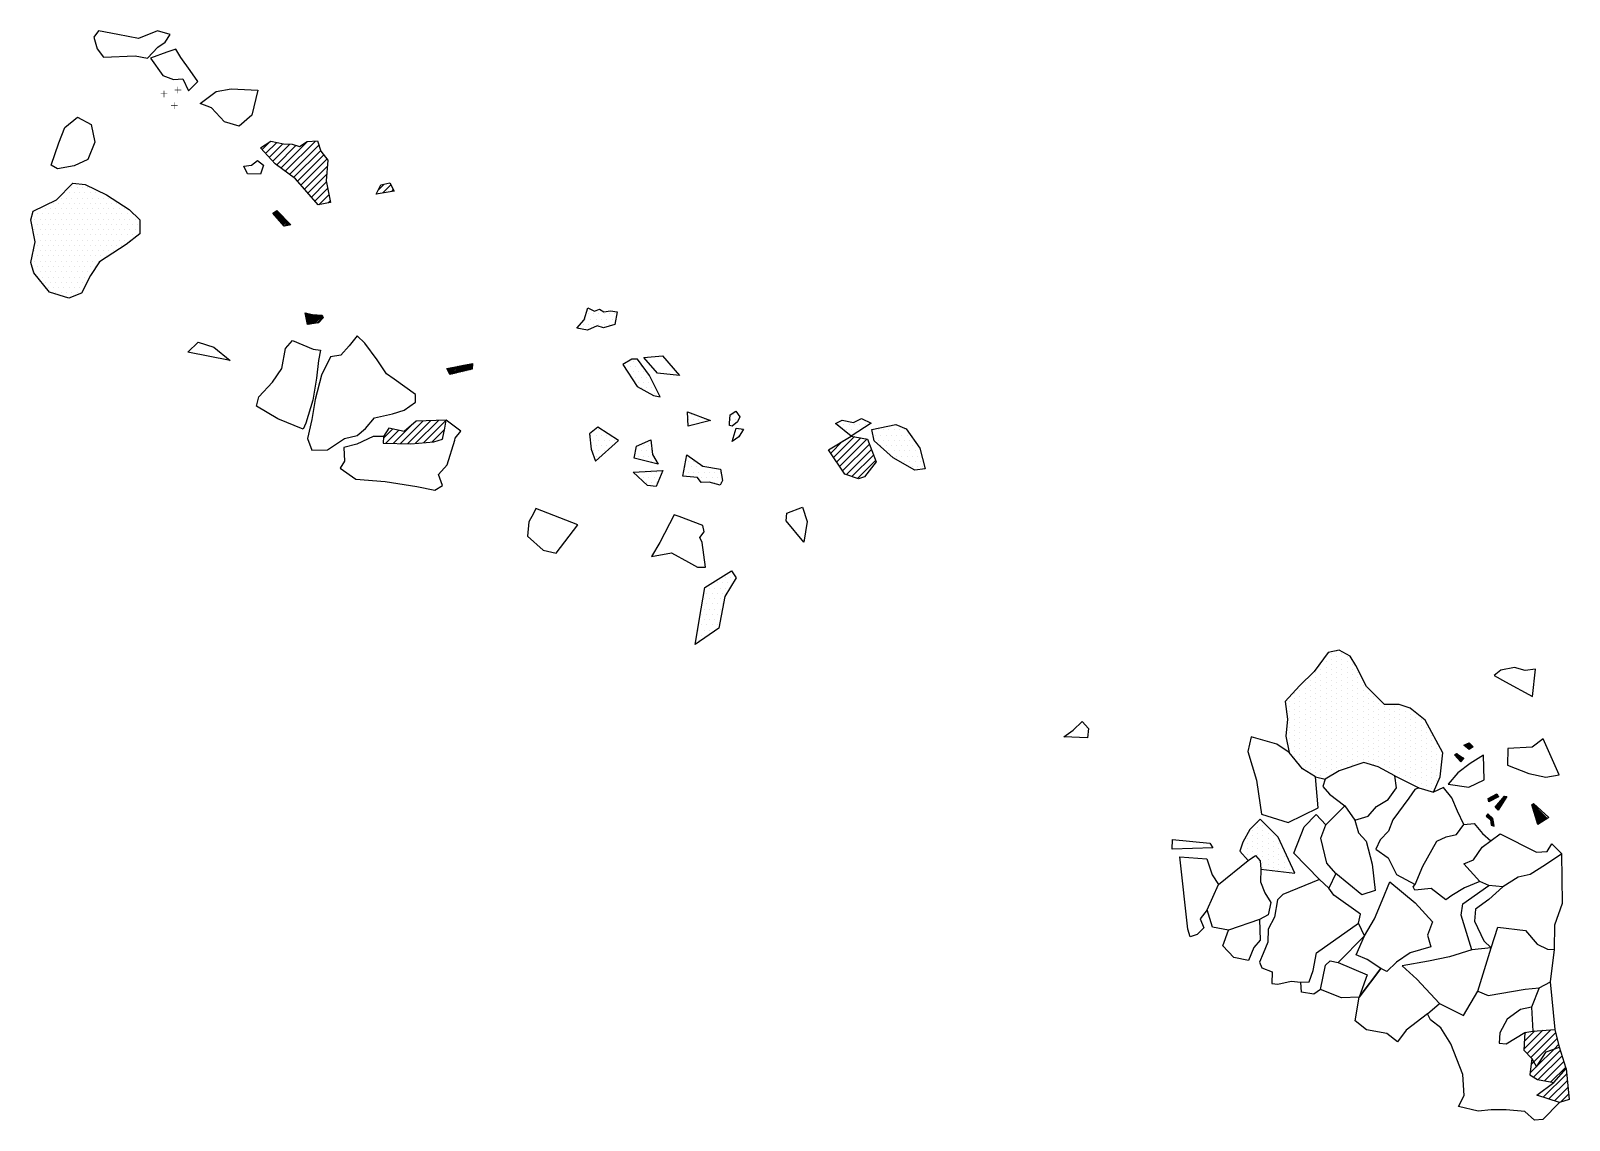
# Model space of a CAD drawing. Extents: x -1320 to -955, y -1311 to -1053.
import ezdxf

# ---------------------------------------------------------------- set-up
doc = ezdxf.new("R2010")
doc.units = 0
doc.header["$LTSCALE"] = 25
doc.header["$MEASUREMENT"] = 0
doc.layers.get('0').update_dxf_attribs({"linetype": 'CONTINUOUS'})
for name, color, linetype in [('FEUER', 1, 'CONTINUOUS'), ('KNOCHEN', 2, 'CONTINUOUS'), ('KNOCHENSCHRAFF', 2, 'CONTINUOUS'), ('STEINE', 4, 'CONTINUOUS'), ('STEINESCHRAFF', 4, 'CONTINUOUS')]:
    doc.layers.add(name, color=color, linetype=linetype)

# ---------------------------------------------------------------- blocks, each defined once
blk = doc.blocks.new('*X1')
at = {"color": 0}
for p, q in [((-963.74, -1163.5), (-960.34, -1160.09)), ((-963.59, -1163.7), (-960.2, -1160.31)), ((-963.09, -1163.56), (-960.06, -1160.53)), ((-962.59, -1163.41), (-959.93, -1160.74)), ((-962.08, -1163.26), (-959.79, -1160.96)), ((-961.58, -1163.11), (-959.65, -1161.18)), ((-961.08, -1162.96), (-959.52, -1161.4)), ((-960.57, -1162.81), (-959.38, -1161.61)), ((-960.07, -1162.65), (-959.24, -1161.83)), ((-959.56, -1162.5), (-959.11, -1162.05)), ((-959.06, -1162.35), (-958.97, -1162.26)), ((-965.6, -1170.31), (-965.19, -1169.9)), ((-965.59, -1169.94), (-965.4, -1169.76)), ((-965.4, -1170.46), (-964.97, -1170.03)), ((-965.21, -1170.62), (-964.76, -1170.17)), ((-965.02, -1170.78), (-964.54, -1170.31)), ((-964.82, -1170.94), (-964.33, -1170.45)), ((-964.63, -1171.1), (-964.11, -1170.59)), ((-964.43, -1171.26), (-963.9, -1170.73)), ((-964.24, -1171.42), (-963.68, -1170.86)), ((-964.04, -1171.58), (-963.47, -1171)), ((-963.85, -1171.74), (-963.25, -1171.14)), ((-966.07, -1172.19), (-965.51, -1171.63)), ((-965.95, -1172.43), (-965.39, -1171.87)), ((-965.83, -1172.66), (-965.27, -1172.1)), ((-965.71, -1172.89), (-965.15, -1172.33)), ((-965.59, -1173.13), (-965.03, -1172.57)), ((-965.47, -1173.36), (-964.91, -1172.8)), ((-965.35, -1173.59), (-964.79, -1173.03)), ((-965.23, -1173.83), (-964.67, -1173.27)), ((-965.11, -1174.06), (-964.55, -1173.5)), ((-964.69, -1174), (-964.43, -1173.74)), ((-963.66, -1171.9), (-963.04, -1171.28)), ((-963.46, -1172.06), (-962.82, -1171.42)), ((-963.27, -1172.22), (-962.61, -1171.56)), ((-963.07, -1172.38), (-962.39, -1171.69)), ((-961.37, -1174.21), (-960.06, -1172.9)), ((-961.16, -1174.36), (-959.63, -1172.83)), ((-960.95, -1174.5), (-960.61, -1174.16)), ((-959.95, -1173.49), (-959.21, -1172.76)), ((-959.55, -1173.44), (-958.78, -1172.68)), ((-959.14, -1173.4), (-958.58, -1172.83)), ((-978.23, -1178.7), (-977.25, -1177.71)), ((-978.12, -1178.94), (-977.11, -1177.93)), ((-978.02, -1179.19), (-976.98, -1178.15)), ((-977.91, -1179.43), (-976.84, -1178.36)), ((-977.8, -1179.68), (-976.7, -1178.58)), ((-975.72, -1181.49), (-974.31, -1180.08)), ((-975.64, -1181.76), (-974.13, -1180.25)), ((-975.51, -1181.99), (-973.95, -1180.42)), ((-974.79, -1180.2), (-974.5, -1179.91))]:
    blk.add_line(p, q, dxfattribs=at)
blk = doc.blocks.new('*X3')
at = {"color": 0}
for p, q in [((-975, -1185), (-975, -1185)), ((-981.875, -1188.75), (-981.875, -1188.75)), ((-980.625, -1188.75), (-980.625, -1188.75)), ((-980, -1187.5), (-980, -1187.5)), ((-979.375, -1188.75), (-979.375, -1188.75)), ((-978.75, -1187.5), (-978.75, -1187.5)), ((-978.125, -1186.25), (-978.125, -1186.25)), ((-978.125, -1188.75), (-978.125, -1188.75)), ((-977.5, -1187.5), (-977.5, -1187.5)), ((-976.875, -1186.25), (-976.875, -1186.25)), ((-976.875, -1188.75), (-976.875, -1188.75)), ((-976.25, -1187.5), (-976.25, -1187.5)), ((-975.625, -1186.25), (-975.625, -1186.25)), ((-975.625, -1188.75), (-975.625, -1188.75)), ((-975, -1187.5), (-975, -1187.5)), ((-974.375, -1186.25), (-974.375, -1186.25)), ((-974.375, -1188.75), (-974.375, -1188.75)), ((-973.75, -1187.5), (-973.75, -1187.5)), ((-973.125, -1186.25), (-973.125, -1186.25)), ((-973.125, -1188.75), (-973.125, -1188.75)), ((-972.5, -1187.5), (-972.5, -1187.5)), ((-971.875, -1186.25), (-971.875, -1186.25)), ((-971.875, -1188.75), (-971.875, -1188.75)), ((-971.25, -1187.5), (-971.25, -1187.5)), ((-970.625, -1186.25), (-970.625, -1186.25)), ((-970.625, -1188.75), (-970.625, -1188.75)), ((-970, -1187.5), (-970, -1187.5)), ((-969.375, -1186.25), (-969.375, -1186.25)), ((-969.375, -1188.75), (-969.375, -1188.75)), ((-968.75, -1187.5), (-968.75, -1187.5)), ((-968.125, -1188.75), (-968.125, -1188.75)), ((-967.5, -1187.5), (-967.5, -1187.5)), ((-986.25, -1192.5), (-986.25, -1192.5)), ((-985, -1192.5), (-985, -1192.5)), ((-984.375, -1191.25), (-984.375, -1191.25)), ((-983.75, -1190), (-983.75, -1190)), ((-983.75, -1192.5), (-983.75, -1192.5)), ((-983.125, -1191.25), (-983.125, -1191.25)), ((-982.5, -1190), (-982.5, -1190)), ((-982.5, -1192.5), (-982.5, -1192.5)), ((-981.875, -1191.25), (-981.875, -1191.25)), ((-981.25, -1190), (-981.25, -1190)), ((-981.25, -1192.5), (-981.25, -1192.5)), ((-980.625, -1191.25), (-980.625, -1191.25)), ((-980, -1190), (-980, -1190)), ((-980, -1192.5), (-980, -1192.5)), ((-979.375, -1191.25), (-979.375, -1191.25)), ((-978.75, -1190), (-978.75, -1190)), ((-978.75, -1192.5), (-978.75, -1192.5)), ((-978.125, -1191.25), (-978.125, -1191.25)), ((-977.5, -1190), (-977.5, -1190)), ((-977.5, -1192.5), (-977.5, -1192.5)), ((-976.875, -1191.25), (-976.875, -1191.25)), ((-976.25, -1190), (-976.25, -1190)), ((-976.25, -1192.5), (-976.25, -1192.5)), ((-975.625, -1191.25), (-975.625, -1191.25)), ((-975, -1190), (-975, -1190)), ((-975, -1192.5), (-975, -1192.5)), ((-974.375, -1191.25), (-974.375, -1191.25)), ((-973.75, -1190), (-973.75, -1190)), ((-973.75, -1192.5), (-973.75, -1192.5)), ((-973.125, -1191.25), (-973.125, -1191.25)), ((-972.5, -1190), (-972.5, -1190)), ((-972.5, -1192.5), (-972.5, -1192.5)), ((-971.875, -1191.25), (-971.875, -1191.25)), ((-971.25, -1190), (-971.25, -1190)), ((-971.25, -1192.5), (-971.25, -1192.5)), ((-970.625, -1191.25), (-970.625, -1191.25)), ((-970, -1190), (-970, -1190)), ((-970, -1192.5), (-970, -1192.5)), ((-969.375, -1191.25), (-969.375, -1191.25)), ((-968.75, -1190), (-968.75, -1190)), ((-968.75, -1192.5), (-968.75, -1192.5)), ((-968.125, -1191.25), (-968.125, -1191.25)), ((-967.5, -1190), (-967.5, -1190)), ((-986.875, -1193.75), (-986.875, -1193.75)), ((-986.875, -1196.25), (-986.875, -1196.25)), ((-986.25, -1195), (-986.25, -1195)), ((-985.625, -1193.75), (-985.625, -1193.75)), ((-985.625, -1196.25), (-985.625, -1196.25)), ((-985, -1195), (-985, -1195)), ((-984.375, -1193.75), (-984.375, -1193.75)), ((-984.375, -1196.25), (-984.375, -1196.25)), ((-983.75, -1195), (-983.75, -1195)), ((-983.125, -1193.75), (-983.125, -1193.75)), ((-983.125, -1196.25), (-983.125, -1196.25)), ((-982.5, -1195), (-982.5, -1195)), ((-981.875, -1193.75), (-981.875, -1193.75)), ((-981.875, -1196.25), (-981.875, -1196.25)), ((-981.25, -1195), (-981.25, -1195)), ((-980.625, -1193.75), (-980.625, -1193.75)), ((-980.625, -1196.25), (-980.625, -1196.25)), ((-980, -1195), (-980, -1195)), ((-979.375, -1193.75), (-979.375, -1193.75)), ((-979.375, -1196.25), (-979.375, -1196.25)), ((-978.75, -1195), (-978.75, -1195)), ((-978.125, -1193.75), (-978.125, -1193.75)), ((-978.125, -1196.25), (-978.125, -1196.25)), ((-977.5, -1195), (-977.5, -1195)), ((-976.875, -1193.75), (-976.875, -1193.75)), ((-976.875, -1196.25), (-976.875, -1196.25)), ((-976.25, -1195), (-976.25, -1195)), ((-975.625, -1193.75), (-975.625, -1193.75)), ((-975.625, -1196.25), (-975.625, -1196.25)), ((-975, -1195), (-975, -1195)), ((-974.375, -1193.75), (-974.375, -1193.75)), ((-974.375, -1196.25), (-974.375, -1196.25)), ((-973.75, -1195), (-973.75, -1195)), ((-973.125, -1193.75), (-973.125, -1193.75)), ((-973.125, -1196.25), (-973.125, -1196.25)), ((-972.5, -1195), (-972.5, -1195)), ((-971.875, -1193.75), (-971.875, -1193.75)), ((-971.875, -1196.25), (-971.875, -1196.25)), ((-971.25, -1195), (-971.25, -1195)), ((-970.625, -1193.75), (-970.625, -1193.75)), ((-970.625, -1196.25), (-970.625, -1196.25)), ((-970, -1195), (-970, -1195)), ((-969.375, -1193.75), (-969.375, -1193.75)), ((-987.5, -1200), (-987.5, -1200)), ((-986.875, -1198.75), (-986.875, -1198.75)), ((-986.25, -1197.5), (-986.25, -1197.5)), ((-986.25, -1200), (-986.25, -1200)), ((-985.625, -1198.75), (-985.625, -1198.75)), ((-985, -1197.5), (-985, -1197.5)), ((-985, -1200), (-985, -1200)), ((-984.375, -1198.75), (-984.375, -1198.75)), ((-983.75, -1197.5), (-983.75, -1197.5)), ((-983.75, -1200), (-983.75, -1200)), ((-983.125, -1198.75), (-983.125, -1198.75)), ((-982.5, -1197.5), (-982.5, -1197.5)), ((-982.5, -1200), (-982.5, -1200)), ((-981.875, -1198.75), (-981.875, -1198.75)), ((-981.25, -1197.5), (-981.25, -1197.5)), ((-981.25, -1200), (-981.25, -1200)), ((-980.625, -1198.75), (-980.625, -1198.75)), ((-980, -1197.5), (-980, -1197.5)), ((-980, -1200), (-980, -1200)), ((-979.375, -1198.75), (-979.375, -1198.75)), ((-978.75, -1197.5), (-978.75, -1197.5)), ((-978.75, -1200), (-978.75, -1200)), ((-978.125, -1198.75), (-978.125, -1198.75)), ((-977.5, -1197.5), (-977.5, -1197.5)), ((-977.5, -1200), (-977.5, -1200)), ((-976.875, -1198.75), (-976.875, -1198.75)), ((-976.25, -1197.5), (-976.25, -1197.5)), ((-976.25, -1200), (-976.25, -1200)), ((-975.625, -1198.75), (-975.625, -1198.75)), ((-975, -1197.5), (-975, -1197.5)), ((-975, -1200), (-975, -1200)), ((-974.375, -1198.75), (-974.375, -1198.75)), ((-973.75, -1197.5), (-973.75, -1197.5)), ((-973.75, -1200), (-973.75, -1200)), ((-973.125, -1198.75), (-973.125, -1198.75)), ((-972.5, -1197.5), (-972.5, -1197.5)), ((-972.5, -1200), (-972.5, -1200)), ((-971.875, -1198.75), (-971.875, -1198.75)), ((-971.25, -1197.5), (-971.25, -1197.5)), ((-993.125, -1203.75), (-993.125, -1203.75)), ((-991.875, -1203.75), (-991.875, -1203.75)), ((-990.625, -1203.75), (-990.625, -1203.75)), ((-990, -1202.5), (-990, -1202.5)), ((-989.375, -1201.25), (-989.375, -1201.25)), ((-989.375, -1203.75), (-989.375, -1203.75)), ((-988.75, -1202.5), (-988.75, -1202.5)), ((-988.125, -1201.25), (-988.125, -1201.25)), ((-988.125, -1203.75), (-988.125, -1203.75)), ((-987.5, -1202.5), (-987.5, -1202.5)), ((-986.875, -1201.25), (-986.875, -1201.25)), ((-986.875, -1203.75), (-986.875, -1203.75)), ((-986.25, -1202.5), (-986.25, -1202.5)), ((-985.625, -1201.25), (-985.625, -1201.25)), ((-985.625, -1203.75), (-985.625, -1203.75)), ((-985, -1202.5), (-985, -1202.5)), ((-984.375, -1201.25), (-984.375, -1201.25)), ((-984.375, -1203.75), (-984.375, -1203.75)), ((-983.75, -1202.5), (-983.75, -1202.5)), ((-983.125, -1201.25), (-983.125, -1201.25)), ((-983.125, -1203.75), (-983.125, -1203.75)), ((-982.5, -1202.5), (-982.5, -1202.5)), ((-981.875, -1201.25), (-981.875, -1201.25)), ((-981.875, -1203.75), (-981.875, -1203.75)), ((-981.25, -1202.5), (-981.25, -1202.5)), ((-980.625, -1201.25), (-980.625, -1201.25)), ((-980.625, -1203.75), (-980.625, -1203.75)), ((-980, -1202.5), (-980, -1202.5)), ((-979.375, -1201.25), (-979.375, -1201.25)), ((-979.375, -1203.75), (-979.375, -1203.75)), ((-978.75, -1202.5), (-978.75, -1202.5)), ((-978.125, -1201.25), (-978.125, -1201.25)), ((-978.125, -1203.75), (-978.125, -1203.75)), ((-977.5, -1202.5), (-977.5, -1202.5)), ((-976.875, -1201.25), (-976.875, -1201.25)), ((-976.875, -1203.75), (-976.875, -1203.75)), ((-976.25, -1202.5), (-976.25, -1202.5)), ((-975.625, -1201.25), (-975.625, -1201.25)), ((-975.625, -1203.75), (-975.625, -1203.75)), ((-975, -1202.5), (-975, -1202.5)), ((-974.375, -1201.25), (-974.375, -1201.25)), ((-974.375, -1203.75), (-974.375, -1203.75)), ((-973.75, -1202.5), (-973.75, -1202.5)), ((-973.125, -1201.25), (-973.125, -1201.25)), ((-998.75, -1207.5), (-998.75, -1207.5)), ((-997.5, -1207.5), (-997.5, -1207.5)), ((-996.875, -1206.25), (-996.875, -1206.25)), ((-996.25, -1207.5), (-996.25, -1207.5)), ((-995.625, -1206.25), (-995.625, -1206.25)), ((-995, -1205), (-995, -1205)), ((-995, -1207.5), (-995, -1207.5)), ((-994.375, -1206.25), (-994.375, -1206.25)), ((-993.75, -1205), (-993.75, -1205)), ((-993.75, -1207.5), (-993.75, -1207.5)), ((-993.125, -1206.25), (-993.125, -1206.25)), ((-992.5, -1205), (-992.5, -1205)), ((-992.5, -1207.5), (-992.5, -1207.5)), ((-991.875, -1206.25), (-991.875, -1206.25)), ((-991.25, -1205), (-991.25, -1205)), ((-991.25, -1207.5), (-991.25, -1207.5)), ((-990.625, -1206.25), (-990.625, -1206.25)), ((-990, -1205), (-990, -1205)), ((-990, -1207.5), (-990, -1207.5)), ((-989.375, -1206.25), (-989.375, -1206.25)), ((-988.75, -1205), (-988.75, -1205)), ((-988.75, -1207.5), (-988.75, -1207.5)), ((-988.125, -1206.25), (-988.125, -1206.25)), ((-987.5, -1205), (-987.5, -1205)), ((-987.5, -1207.5), (-987.5, -1207.5)), ((-986.875, -1206.25), (-986.875, -1206.25)), ((-986.25, -1205), (-986.25, -1205)), ((-986.25, -1207.5), (-986.25, -1207.5)), ((-985.625, -1206.25), (-985.625, -1206.25)), ((-985, -1205), (-985, -1205)), ((-985, -1207.5), (-985, -1207.5)), ((-984.375, -1206.25), (-984.375, -1206.25)), ((-983.75, -1205), (-983.75, -1205)), ((-983.75, -1207.5), (-983.75, -1207.5)), ((-983.125, -1206.25), (-983.125, -1206.25)), ((-982.5, -1205), (-982.5, -1205)), ((-982.5, -1207.5), (-982.5, -1207.5)), ((-981.875, -1206.25), (-981.875, -1206.25)), ((-981.25, -1205), (-981.25, -1205)), ((-981.25, -1207.5), (-981.25, -1207.5)), ((-980.625, -1206.25), (-980.625, -1206.25)), ((-980, -1205), (-980, -1205)), ((-980, -1207.5), (-980, -1207.5)), ((-979.375, -1206.25), (-979.375, -1206.25)), ((-978.75, -1205), (-978.75, -1205)), ((-978.75, -1207.5), (-978.75, -1207.5)), ((-978.125, -1206.25), (-978.125, -1206.25)), ((-977.5, -1205), (-977.5, -1205)), ((-977.5, -1207.5), (-977.5, -1207.5)), ((-976.875, -1206.25), (-976.875, -1206.25)), ((-976.25, -1205), (-976.25, -1205)), ((-976.25, -1207.5), (-976.25, -1207.5)), ((-975.625, -1206.25), (-975.625, -1206.25)), ((-975, -1205), (-975, -1205)), ((-975, -1207.5), (-975, -1207.5)), ((-974.375, -1206.25), (-974.375, -1206.25)), ((-973.75, -1205), (-973.75, -1205)), ((-973.75, -1207.5), (-973.75, -1207.5)), ((-973.125, -1206.25), (-973.125, -1206.25)), ((-972.5, -1207.5), (-972.5, -1207.5)), ((-1000, -1210), (-1000, -1210)), ((-999.375, -1208.75), (-999.375, -1208.75)), ((-999.375, -1211.25), (-999.375, -1211.25)), ((-998.75, -1210), (-998.75, -1210)), ((-998.125, -1208.75), (-998.125, -1208.75)), ((-998.125, -1211.25), (-998.125, -1211.25)), ((-997.5, -1210), (-997.5, -1210)), ((-996.875, -1208.75), (-996.875, -1208.75)), ((-996.875, -1211.25), (-996.875, -1211.25)), ((-996.25, -1210), (-996.25, -1210)), ((-995.625, -1208.75), (-995.625, -1208.75)), ((-995.625, -1211.25), (-995.625, -1211.25)), ((-995, -1210), (-995, -1210)), ((-994.375, -1208.75), (-994.375, -1208.75)), ((-994.375, -1211.25), (-994.375, -1211.25)), ((-993.75, -1210), (-993.75, -1210)), ((-993.125, -1208.75), (-993.125, -1208.75)), ((-993.125, -1211.25), (-993.125, -1211.25)), ((-992.5, -1210), (-992.5, -1210)), ((-991.875, -1208.75), (-991.875, -1208.75)), ((-991.875, -1211.25), (-991.875, -1211.25)), ((-991.25, -1210), (-991.25, -1210)), ((-990.625, -1208.75), (-990.625, -1208.75)), ((-990.625, -1211.25), (-990.625, -1211.25)), ((-990, -1210), (-990, -1210)), ((-989.375, -1208.75), (-989.375, -1208.75)), ((-989.375, -1211.25), (-989.375, -1211.25)), ((-988.75, -1210), (-988.75, -1210)), ((-988.125, -1208.75), (-988.125, -1208.75)), ((-988.125, -1211.25), (-988.125, -1211.25)), ((-987.5, -1210), (-987.5, -1210)), ((-986.875, -1208.75), (-986.875, -1208.75)), ((-986.875, -1211.25), (-986.875, -1211.25)), ((-986.25, -1210), (-986.25, -1210)), ((-985.625, -1208.75), (-985.625, -1208.75)), ((-985.625, -1211.25), (-985.625, -1211.25)), ((-985, -1210), (-985, -1210)), ((-984.375, -1208.75), (-984.375, -1208.75)), ((-984.375, -1211.25), (-984.375, -1211.25)), ((-983.75, -1210), (-983.75, -1210)), ((-983.125, -1208.75), (-983.125, -1208.75)), ((-983.125, -1211.25), (-983.125, -1211.25)), ((-982.5, -1210), (-982.5, -1210)), ((-981.875, -1208.75), (-981.875, -1208.75)), ((-981.875, -1211.25), (-981.875, -1211.25)), ((-981.25, -1210), (-981.25, -1210)), ((-980.625, -1208.75), (-980.625, -1208.75)), ((-980.625, -1211.25), (-980.625, -1211.25)), ((-980, -1210), (-980, -1210)), ((-979.375, -1208.75), (-979.375, -1208.75)), ((-979.375, -1211.25), (-979.375, -1211.25)), ((-978.75, -1210), (-978.75, -1210)), ((-978.125, -1208.75), (-978.125, -1208.75)), ((-978.125, -1211.25), (-978.125, -1211.25)), ((-977.5, -1210), (-977.5, -1210)), ((-976.875, -1208.75), (-976.875, -1208.75)), ((-976.875, -1211.25), (-976.875, -1211.25)), ((-976.25, -1210), (-976.25, -1210)), ((-975.625, -1208.75), (-975.625, -1208.75)), ((-975.625, -1211.25), (-975.625, -1211.25)), ((-975, -1210), (-975, -1210)), ((-974.375, -1208.75), (-974.375, -1208.75)), ((-974.375, -1211.25), (-974.375, -1211.25)), ((-973.75, -1210), (-973.75, -1210)), ((-973.125, -1208.75), (-973.125, -1208.75)), ((-973.125, -1211.25), (-973.125, -1211.25)), ((-972.5, -1210), (-972.5, -1210)), ((-971.875, -1211.25), (-971.875, -1211.25)), ((-970.625, -1211.25), (-970.625, -1211.25)), ((-998.75, -1212.5), (-998.75, -1212.5)), ((-997.5, -1212.5), (-997.5, -1212.5)), ((-996.875, -1213.75), (-996.875, -1213.75)), ((-996.25, -1212.5), (-996.25, -1212.5)), ((-995.625, -1213.75), (-995.625, -1213.75)), ((-995, -1212.5), (-995, -1212.5)), ((-995, -1215), (-995, -1215)), ((-994.375, -1213.75), (-994.375, -1213.75)), ((-993.75, -1212.5), (-993.75, -1212.5)), ((-993.75, -1215), (-993.75, -1215)), ((-993.125, -1213.75), (-993.125, -1213.75)), ((-992.5, -1212.5), (-992.5, -1212.5)), ((-992.5, -1215), (-992.5, -1215)), ((-991.875, -1213.75), (-991.875, -1213.75)), ((-991.25, -1212.5), (-991.25, -1212.5)), ((-991.25, -1215), (-991.25, -1215)), ((-990.625, -1213.75), (-990.625, -1213.75)), ((-990, -1212.5), (-990, -1212.5)), ((-990, -1215), (-990, -1215)), ((-989.375, -1213.75), (-989.375, -1213.75)), ((-988.75, -1212.5), (-988.75, -1212.5)), ((-988.75, -1215), (-988.75, -1215)), ((-988.125, -1213.75), (-988.125, -1213.75)), ((-987.5, -1212.5), (-987.5, -1212.5)), ((-987.5, -1215), (-987.5, -1215)), ((-986.875, -1213.75), (-986.875, -1213.75)), ((-986.25, -1212.5), (-986.25, -1212.5)), ((-986.25, -1215), (-986.25, -1215)), ((-985.625, -1213.75), (-985.625, -1213.75)), ((-985, -1212.5), (-985, -1212.5)), ((-985, -1215), (-985, -1215)), ((-984.375, -1213.75), (-984.375, -1213.75)), ((-983.75, -1212.5), (-983.75, -1212.5)), ((-983.75, -1215), (-983.75, -1215)), ((-983.125, -1213.75), (-983.125, -1213.75)), ((-982.5, -1212.5), (-982.5, -1212.5)), ((-982.5, -1215), (-982.5, -1215)), ((-981.875, -1213.75), (-981.875, -1213.75)), ((-981.25, -1212.5), (-981.25, -1212.5)), ((-981.25, -1215), (-981.25, -1215)), ((-980.625, -1213.75), (-980.625, -1213.75)), ((-980, -1212.5), (-980, -1212.5)), ((-980, -1215), (-980, -1215)), ((-979.375, -1213.75), (-979.375, -1213.75)), ((-978.75, -1212.5), (-978.75, -1212.5)), ((-978.75, -1215), (-978.75, -1215)), ((-978.125, -1213.75), (-978.125, -1213.75)), ((-977.5, -1212.5), (-977.5, -1212.5)), ((-977.5, -1215), (-977.5, -1215)), ((-976.875, -1213.75), (-976.875, -1213.75)), ((-976.25, -1212.5), (-976.25, -1212.5)), ((-976.25, -1215), (-976.25, -1215)), ((-975.625, -1213.75), (-975.625, -1213.75)), ((-975, -1212.5), (-975, -1212.5)), ((-975, -1215), (-975, -1215)), ((-974.375, -1213.75), (-974.375, -1213.75)), ((-973.75, -1212.5), (-973.75, -1212.5)), ((-973.75, -1215), (-973.75, -1215)), ((-973.125, -1213.75), (-973.125, -1213.75)), ((-972.5, -1212.5), (-972.5, -1212.5)), ((-972.5, -1215), (-972.5, -1215)), ((-971.875, -1213.75), (-971.875, -1213.75)), ((-971.25, -1212.5), (-971.25, -1212.5)), ((-971.25, -1215), (-971.25, -1215)), ((-970.625, -1213.75), (-970.625, -1213.75)), ((-970, -1212.5), (-970, -1212.5)), ((-993.125, -1216.25), (-993.125, -1216.25)), ((-992.5, -1217.5), (-992.5, -1217.5)), ((-991.875, -1216.25), (-991.875, -1216.25)), ((-991.25, -1217.5), (-991.25, -1217.5)), ((-990.625, -1216.25), (-990.625, -1216.25)), ((-990, -1217.5), (-990, -1217.5)), ((-989.375, -1216.25), (-989.375, -1216.25)), ((-988.75, -1217.5), (-988.75, -1217.5)), ((-988.125, -1216.25), (-988.125, -1216.25)), ((-987.5, -1217.5), (-987.5, -1217.5)), ((-986.875, -1216.25), (-986.875, -1216.25)), ((-986.25, -1217.5), (-986.25, -1217.5)), ((-985.625, -1216.25), (-985.625, -1216.25)), ((-985, -1217.5), (-985, -1217.5)), ((-984.375, -1216.25), (-984.375, -1216.25)), ((-983.75, -1217.5), (-983.75, -1217.5)), ((-983.125, -1216.25), (-983.125, -1216.25)), ((-982.5, -1217.5), (-982.5, -1217.5)), ((-981.875, -1216.25), (-981.875, -1216.25)), ((-981.25, -1217.5), (-981.25, -1217.5)), ((-980.625, -1216.25), (-980.625, -1216.25)), ((-980, -1217.5), (-980, -1217.5)), ((-979.375, -1216.25), (-979.375, -1216.25)), ((-978.75, -1217.5), (-978.75, -1217.5)), ((-978.125, -1216.25), (-978.125, -1216.25)), ((-977.5, -1217.5), (-977.5, -1217.5)), ((-976.875, -1216.25), (-976.875, -1216.25)), ((-976.25, -1217.5), (-976.25, -1217.5)), ((-975.625, -1216.25), (-975.625, -1216.25)), ((-975, -1217.5), (-975, -1217.5)), ((-974.375, -1216.25), (-974.375, -1216.25)), ((-973.75, -1217.5), (-973.75, -1217.5)), ((-973.125, -1216.25), (-973.125, -1216.25)), ((-972.5, -1217.5), (-972.5, -1217.5)), ((-971.875, -1216.25), (-971.875, -1216.25)), ((-991.875, -1218.75), (-991.875, -1218.75)), ((-990.625, -1218.75), (-990.625, -1218.75)), ((-990, -1220), (-990, -1220)), ((-989.375, -1218.75), (-989.375, -1218.75)), ((-988.75, -1220), (-988.75, -1220)), ((-988.125, -1218.75), (-988.125, -1218.75)), ((-988.125, -1221.25), (-988.125, -1221.25)), ((-987.5, -1220), (-987.5, -1220)), ((-986.875, -1218.75), (-986.875, -1218.75)), ((-986.875, -1221.25), (-986.875, -1221.25)), ((-986.25, -1220), (-986.25, -1220)), ((-985.625, -1218.75), (-985.625, -1218.75)), ((-985.625, -1221.25), (-985.625, -1221.25)), ((-985, -1220), (-985, -1220)), ((-984.375, -1218.75), (-984.375, -1218.75)), ((-984.375, -1221.25), (-984.375, -1221.25)), ((-983.75, -1220), (-983.75, -1220)), ((-983.125, -1218.75), (-983.125, -1218.75)), ((-983.125, -1221.25), (-983.125, -1221.25)), ((-982.5, -1220), (-982.5, -1220)), ((-981.875, -1218.75), (-981.875, -1218.75)), ((-981.875, -1221.25), (-981.875, -1221.25)), ((-981.25, -1220), (-981.25, -1220)), ((-980.625, -1218.75), (-980.625, -1218.75)), ((-980.625, -1221.25), (-980.625, -1221.25)), ((-980, -1220), (-980, -1220)), ((-979.375, -1218.75), (-979.375, -1218.75)), ((-979.375, -1221.25), (-979.375, -1221.25)), ((-978.75, -1220), (-978.75, -1220)), ((-978.125, -1218.75), (-978.125, -1218.75)), ((-978.125, -1221.25), (-978.125, -1221.25)), ((-977.5, -1220), (-977.5, -1220)), ((-976.875, -1218.75), (-976.875, -1218.75)), ((-976.875, -1221.25), (-976.875, -1221.25)), ((-976.25, -1220), (-976.25, -1220)), ((-975.625, -1218.75), (-975.625, -1218.75)), ((-975, -1220), (-975, -1220)), ((-974.375, -1218.75), (-974.375, -1218.75)), ((-973.125, -1218.75), (-973.125, -1218.75)), ((-949.375, -1221.25), (-949.375, -1221.25)), ((-948.125, -1221.25), (-948.125, -1221.25)), ((-947.5, -1220), (-947.5, -1220)), ((-956.25, -1225), (-956.25, -1225)), ((-955.625, -1223.75), (-955.625, -1223.75)), ((-955, -1225), (-955, -1225)), ((-954.375, -1223.75), (-954.375, -1223.75)), ((-953.75, -1225), (-953.75, -1225)), ((-953.125, -1223.75), (-953.125, -1223.75)), ((-952.5, -1222.5), (-952.5, -1222.5)), ((-952.5, -1225), (-952.5, -1225)), ((-951.875, -1223.75), (-951.875, -1223.75)), ((-951.25, -1222.5), (-951.25, -1222.5)), ((-951.25, -1225), (-951.25, -1225)), ((-950.625, -1223.75), (-950.625, -1223.75)), ((-950, -1222.5), (-950, -1222.5)), ((-950, -1225), (-950, -1225)), ((-949.375, -1223.75), (-949.375, -1223.75)), ((-948.75, -1222.5), (-948.75, -1222.5)), ((-948.75, -1225), (-948.75, -1225)), ((-948.125, -1223.75), (-948.125, -1223.75)), ((-959.375, -1228.75), (-959.375, -1228.75)), ((-958.75, -1227.5), (-958.75, -1227.5)), ((-958.125, -1226.25), (-958.125, -1226.25)), ((-958.125, -1228.75), (-958.125, -1228.75)), ((-957.5, -1227.5), (-957.5, -1227.5)), ((-956.875, -1226.25), (-956.875, -1226.25)), ((-956.875, -1228.75), (-956.875, -1228.75)), ((-956.25, -1227.5), (-956.25, -1227.5)), ((-955.625, -1226.25), (-955.625, -1226.25)), ((-955.625, -1228.75), (-955.625, -1228.75)), ((-955, -1227.5), (-955, -1227.5)), ((-954.375, -1226.25), (-954.375, -1226.25)), ((-954.375, -1228.75), (-954.375, -1228.75)), ((-953.75, -1227.5), (-953.75, -1227.5)), ((-953.125, -1226.25), (-953.125, -1226.25)), ((-953.125, -1228.75), (-953.125, -1228.75)), ((-952.5, -1227.5), (-952.5, -1227.5)), ((-951.875, -1226.25), (-951.875, -1226.25)), ((-951.875, -1228.75), (-951.875, -1228.75)), ((-951.25, -1227.5), (-951.25, -1227.5)), ((-950.625, -1226.25), (-950.625, -1226.25)), ((-950, -1227.5), (-950, -1227.5)), ((-949.375, -1226.25), (-949.375, -1226.25)), ((-948.75, -1227.5), (-948.75, -1227.5)), ((-948.125, -1226.25), (-948.125, -1226.25)), ((-957.5, -1230), (-957.5, -1230)), ((-956.25, -1230), (-956.25, -1230)), ((-955.625, -1231.25), (-955.625, -1231.25)), ((-955, -1230), (-955, -1230)), ((-954.375, -1231.25), (-954.375, -1231.25)), ((-953.75, -1230), (-953.75, -1230)), ((-953.75, -1232.5), (-953.75, -1232.5)), ((-953.125, -1231.25), (-953.125, -1231.25)), ((-952.5, -1230), (-952.5, -1230)), ((-952.5, -1232.5), (-952.5, -1232.5)), ((-951.875, -1231.25), (-951.875, -1231.25)), ((-951.25, -1230), (-951.25, -1230)), ((-950.625, -1231.25), (-950.625, -1231.25))]:
    blk.add_line(p, q, dxfattribs=at)
blk = doc.blocks.new('*X4')
at = {"color": 0}
for p, q in [((-1262.29, -1096.12), (-1262.23, -1096.06)), ((-1262.13, -1096.31), (-1261.32, -1095.51)), ((-1261.96, -1096.5), (-1261.15, -1095.69)), ((-1261.8, -1096.69), (-1260.97, -1095.86)), ((-1261.64, -1096.88), (-1260.8, -1096.04)), ((-1261.47, -1097.07), (-1260.62, -1096.22)), ((-1261.31, -1097.26), (-1260.45, -1096.4)), ((-1261.14, -1097.45), (-1260.27, -1096.58)), ((-1260.98, -1097.64), (-1260.1, -1096.75)), ((-1260.82, -1097.83), (-1259.92, -1096.93)), ((-1260.65, -1098.02), (-1259.75, -1097.11)), ((-1260.49, -1098.21), (-1259.57, -1097.29)), ((-1260.32, -1098.4), (-1259.39, -1097.47)), ((-1260.16, -1098.58), (-1259.22, -1097.64)), ((-1259.99, -1098.77), (-1259.04, -1097.82)), ((-1259.83, -1098.96), (-1258.87, -1098)), ((-1259.67, -1099.15), (-1258.69, -1098.18)), ((-1259.26, -1099.1), (-1258.52, -1098.36)), ((-1258.82, -1099.01), (-1258.34, -1098.54)), ((-1258.39, -1098.93), (-1258.17, -1098.71)), ((-1254.61, -1119.91), (-1254.48, -1119.78)), ((-1254.56, -1120.21), (-1254.2, -1119.85)), ((-1254.5, -1120.5), (-1253.91, -1119.92)), ((-1254.44, -1120.8), (-1253.63, -1119.98)), ((-1254.39, -1121.1), (-1253.34, -1120.05)), ((-1254.33, -1121.4), (-1253.06, -1120.12)), ((-1254.28, -1121.7), (-1252.74, -1120.16)), ((-1254.22, -1121.99), (-1252.41, -1120.18)), ((-1254.17, -1122.29), (-1252.08, -1120.2)), ((-1254, -1122.47), (-1251.75, -1120.23)), ((-1253.58, -1122.41), (-1251.42, -1120.25)), ((-1253.16, -1122.35), (-1251.08, -1120.27)), ((-1252.74, -1122.28), (-1250.75, -1120.29)), ((-1252.32, -1122.22), (-1250.55, -1120.44)), ((-1251.91, -1122.15), (-1250.45, -1120.69)), ((-1251.49, -1122.09), (-1251.25, -1121.85)), ((-1221.03, -1132.99), (-1220.97, -1132.93)), ((-1220.91, -1133.23), (-1220.53, -1132.85)), ((-1220.79, -1133.47), (-1220.09, -1132.76)), ((-1220.67, -1133.7), (-1219.65, -1132.68)), ((-1220.56, -1133.94), (-1219.21, -1132.59)), ((-1220.44, -1134.17), (-1218.78, -1132.51)), ((-1220.28, -1134.36), (-1218.34, -1132.42)), ((-1219.81, -1134.25), (-1217.9, -1132.34)), ((-1219.35, -1134.14), (-1217.46, -1132.25)), ((-1218.88, -1134.03), (-1217.02, -1132.17)), ((-1218.41, -1133.92), (-1216.58, -1132.08)), ((-1217.95, -1133.8), (-1216.14, -1132)), ((-1217.48, -1133.69), (-1215.71, -1131.91)), ((-1217.02, -1133.58), (-1215.27, -1131.83)), ((-1216.55, -1133.47), (-1214.98, -1131.9)), ((-1216.09, -1133.35), (-1215, -1132.26)), ((-1215.62, -1133.24), (-1215.01, -1132.63)), ((-1215.16, -1133.13), (-1215.02, -1133))]:
    blk.add_line(p, q, dxfattribs=at)
blk = doc.blocks.new('*X5')
at = {"color": 0}
for p, q in [((-1264.9, -1081.05), (-1262.93, -1079.08)), ((-1264.05, -1081.97), (-1261.4, -1079.32)), ((-1263.2, -1082.89), (-1259.95, -1079.64)), ((-1262.36, -1083.81), (-1258.29, -1079.75)), ((-1260.43, -1085.43), (-1254.12, -1079.11)), ((-1259.42, -1086.17), (-1252.23, -1078.99)), ((-1258.4, -1086.92), (-1251.42, -1079.94)), ((-1261.45, -1084.68), (-1256.83, -1080.05)), ((-1257.38, -1087.67), (-1250.97, -1081.27)), ((-1256.47, -1088.53), (-1250.24, -1082.3)), ((-1255.64, -1089.47), (-1249.48, -1083.31)), ((-1254.81, -1090.41), (-1249.42, -1085.01)), ((-1253.98, -1091.35), (-1249.58, -1086.94)), ((-1253.15, -1092.29), (-1249.64, -1088.77)), ((-1252.32, -1093.22), (-1249.34, -1090.24)), ((-1237.35, -1090.63), (-1235.92, -1089.19)), ((-1236.26, -1091.3), (-1234.31, -1089.35)), ((-1234.13, -1090.94), (-1233.7, -1090.51)), ((-1251.42, -1094.09), (-1249.05, -1091.71)), ((-1249.22, -1093.66), (-1248.75, -1093.19)), ((-1232.05, -1150.73), (-1226.68, -1145.36)), ((-1230.3, -1150.75), (-1224.85, -1145.3)), ((-1228.46, -1150.68), (-1223.03, -1145.25)), ((-1226.55, -1150.54), (-1221.26, -1145.24)), ((-1236.08, -1149.46), (-1233.91, -1147.29)), ((-1235.53, -1150.68), (-1232.45, -1147.59)), ((-1233.79, -1150.7), (-1229.54, -1146.45)), ((-1224.64, -1150.39), (-1221.61, -1147.37)), ((-1129.31, -1154.06), (-1124.35, -1149.1)), ((-1222.22, -1149.74), (-1222.04, -1149.56)), ((-1130.02, -1153), (-1127.18, -1150.16)), ((-1128.61, -1155.12), (-1122.86, -1149.37)), ((-1127.9, -1156.18), (-1121.36, -1149.65)), ((-1127.19, -1157.24), (-1120.84, -1150.89)), ((-1126.32, -1158.14), (-1120.36, -1152.18)), ((-1124.99, -1158.58), (-1119.87, -1153.46)), ((-1123.66, -1159.02), (-1119.39, -1154.74))]:
    blk.add_line(p, q, dxfattribs=at)
blk = doc.blocks.new('LB')
at = {"layer": 'FEUER', "const_width": 0.1}
for points in [[(0, 0), (0, -1.6)], [(-0.8, -0.8), (0.8, -0.8)]]:
    blk.add_lwpolyline(points, dxfattribs=at)
blk = doc.blocks.new('*X7')
at = {"color": 0}
for p, q in [((-1310, -1090), (-1310, -1090)), ((-1308.75, -1090), (-1308.75, -1090)), ((-1307.5, -1090), (-1307.5, -1090)), ((-1306.25, -1090), (-1306.25, -1090)), ((-1314.375, -1093.75), (-1314.375, -1093.75)), ((-1313.125, -1093.75), (-1313.125, -1093.75)), ((-1312.5, -1092.5), (-1312.5, -1092.5)), ((-1311.875, -1091.25), (-1311.875, -1091.25)), ((-1311.875, -1093.75), (-1311.875, -1093.75)), ((-1311.25, -1092.5), (-1311.25, -1092.5)), ((-1310.625, -1091.25), (-1310.625, -1091.25)), ((-1310.625, -1093.75), (-1310.625, -1093.75)), ((-1310, -1092.5), (-1310, -1092.5)), ((-1309.375, -1091.25), (-1309.375, -1091.25)), ((-1309.375, -1093.75), (-1309.375, -1093.75)), ((-1308.75, -1092.5), (-1308.75, -1092.5)), ((-1308.125, -1091.25), (-1308.125, -1091.25)), ((-1308.125, -1093.75), (-1308.125, -1093.75)), ((-1307.5, -1092.5), (-1307.5, -1092.5)), ((-1306.875, -1091.25), (-1306.875, -1091.25)), ((-1306.875, -1093.75), (-1306.875, -1093.75)), ((-1306.25, -1092.5), (-1306.25, -1092.5)), ((-1305.625, -1091.25), (-1305.625, -1091.25)), ((-1305.625, -1093.75), (-1305.625, -1093.75)), ((-1305, -1092.5), (-1305, -1092.5)), ((-1304.375, -1091.25), (-1304.375, -1091.25)), ((-1304.375, -1093.75), (-1304.375, -1093.75)), ((-1303.75, -1092.5), (-1303.75, -1092.5)), ((-1303.125, -1091.25), (-1303.125, -1091.25)), ((-1303.125, -1093.75), (-1303.125, -1093.75)), ((-1302.5, -1092.5), (-1302.5, -1092.5)), ((-1301.875, -1093.75), (-1301.875, -1093.75)), ((-1301.25, -1092.5), (-1301.25, -1092.5)), ((-1300.625, -1093.75), (-1300.625, -1093.75)), ((-1299.375, -1093.75), (-1299.375, -1093.75)), ((-1318.75, -1097.5), (-1318.75, -1097.5)), ((-1318.125, -1096.25), (-1318.125, -1096.25)), ((-1317.5, -1095), (-1317.5, -1095)), ((-1317.5, -1097.5), (-1317.5, -1097.5)), ((-1316.875, -1096.25), (-1316.875, -1096.25)), ((-1316.25, -1095), (-1316.25, -1095)), ((-1316.25, -1097.5), (-1316.25, -1097.5)), ((-1315.625, -1096.25), (-1315.625, -1096.25)), ((-1315, -1095), (-1315, -1095)), ((-1315, -1097.5), (-1315, -1097.5)), ((-1314.375, -1096.25), (-1314.375, -1096.25)), ((-1313.75, -1095), (-1313.75, -1095)), ((-1313.75, -1097.5), (-1313.75, -1097.5)), ((-1313.125, -1096.25), (-1313.125, -1096.25)), ((-1312.5, -1095), (-1312.5, -1095)), ((-1312.5, -1097.5), (-1312.5, -1097.5)), ((-1311.875, -1096.25), (-1311.875, -1096.25)), ((-1311.25, -1095), (-1311.25, -1095)), ((-1311.25, -1097.5), (-1311.25, -1097.5)), ((-1310.625, -1096.25), (-1310.625, -1096.25)), ((-1310, -1095), (-1310, -1095)), ((-1310, -1097.5), (-1310, -1097.5)), ((-1309.375, -1096.25), (-1309.375, -1096.25)), ((-1308.75, -1095), (-1308.75, -1095)), ((-1308.75, -1097.5), (-1308.75, -1097.5)), ((-1308.125, -1096.25), (-1308.125, -1096.25)), ((-1307.5, -1095), (-1307.5, -1095)), ((-1307.5, -1097.5), (-1307.5, -1097.5)), ((-1306.875, -1096.25), (-1306.875, -1096.25)), ((-1306.25, -1095), (-1306.25, -1095)), ((-1306.25, -1097.5), (-1306.25, -1097.5)), ((-1305.625, -1096.25), (-1305.625, -1096.25)), ((-1305, -1095), (-1305, -1095)), ((-1305, -1097.5), (-1305, -1097.5)), ((-1304.375, -1096.25), (-1304.375, -1096.25)), ((-1303.75, -1095), (-1303.75, -1095)), ((-1303.75, -1097.5), (-1303.75, -1097.5)), ((-1303.125, -1096.25), (-1303.125, -1096.25)), ((-1302.5, -1095), (-1302.5, -1095)), ((-1302.5, -1097.5), (-1302.5, -1097.5)), ((-1301.875, -1096.25), (-1301.875, -1096.25)), ((-1301.25, -1095), (-1301.25, -1095)), ((-1301.25, -1097.5), (-1301.25, -1097.5)), ((-1300.625, -1096.25), (-1300.625, -1096.25)), ((-1300, -1095), (-1300, -1095)), ((-1300, -1097.5), (-1300, -1097.5)), ((-1299.375, -1096.25), (-1299.375, -1096.25)), ((-1298.75, -1095), (-1298.75, -1095)), ((-1298.75, -1097.5), (-1298.75, -1097.5)), ((-1298.125, -1096.25), (-1298.125, -1096.25)), ((-1297.5, -1095), (-1297.5, -1095)), ((-1297.5, -1097.5), (-1297.5, -1097.5)), ((-1296.875, -1096.25), (-1296.875, -1096.25)), ((-1296.25, -1097.5), (-1296.25, -1097.5)), ((-1295.625, -1096.25), (-1295.625, -1096.25)), ((-1295, -1097.5), (-1295, -1097.5)), ((-1319.375, -1098.75), (-1319.375, -1098.75)), ((-1318.75, -1100), (-1318.75, -1100)), ((-1318.125, -1098.75), (-1318.125, -1098.75)), ((-1318.125, -1101.25), (-1318.125, -1101.25)), ((-1317.5, -1100), (-1317.5, -1100)), ((-1316.875, -1098.75), (-1316.875, -1098.75)), ((-1316.875, -1101.25), (-1316.875, -1101.25)), ((-1316.25, -1100), (-1316.25, -1100)), ((-1315.625, -1098.75), (-1315.625, -1098.75)), ((-1315.625, -1101.25), (-1315.625, -1101.25)), ((-1315, -1100), (-1315, -1100)), ((-1314.375, -1098.75), (-1314.375, -1098.75)), ((-1314.375, -1101.25), (-1314.375, -1101.25)), ((-1313.75, -1100), (-1313.75, -1100)), ((-1313.125, -1098.75), (-1313.125, -1098.75)), ((-1313.125, -1101.25), (-1313.125, -1101.25)), ((-1312.5, -1100), (-1312.5, -1100)), ((-1311.875, -1098.75), (-1311.875, -1098.75)), ((-1311.875, -1101.25), (-1311.875, -1101.25)), ((-1311.25, -1100), (-1311.25, -1100)), ((-1310.625, -1098.75), (-1310.625, -1098.75)), ((-1310.625, -1101.25), (-1310.625, -1101.25)), ((-1310, -1100), (-1310, -1100)), ((-1309.375, -1098.75), (-1309.375, -1098.75)), ((-1309.375, -1101.25), (-1309.375, -1101.25)), ((-1308.75, -1100), (-1308.75, -1100)), ((-1308.125, -1098.75), (-1308.125, -1098.75)), ((-1308.125, -1101.25), (-1308.125, -1101.25)), ((-1307.5, -1100), (-1307.5, -1100)), ((-1306.875, -1098.75), (-1306.875, -1098.75)), ((-1306.875, -1101.25), (-1306.875, -1101.25)), ((-1306.25, -1100), (-1306.25, -1100)), ((-1305.625, -1098.75), (-1305.625, -1098.75)), ((-1305.625, -1101.25), (-1305.625, -1101.25)), ((-1305, -1100), (-1305, -1100)), ((-1304.375, -1098.75), (-1304.375, -1098.75)), ((-1304.375, -1101.25), (-1304.375, -1101.25)), ((-1303.75, -1100), (-1303.75, -1100)), ((-1303.125, -1098.75), (-1303.125, -1098.75)), ((-1303.125, -1101.25), (-1303.125, -1101.25)), ((-1302.5, -1100), (-1302.5, -1100)), ((-1301.875, -1098.75), (-1301.875, -1098.75)), ((-1301.875, -1101.25), (-1301.875, -1101.25)), ((-1301.25, -1100), (-1301.25, -1100)), ((-1300.625, -1098.75), (-1300.625, -1098.75)), ((-1300.625, -1101.25), (-1300.625, -1101.25)), ((-1300, -1100), (-1300, -1100)), ((-1299.375, -1098.75), (-1299.375, -1098.75)), ((-1299.375, -1101.25), (-1299.375, -1101.25)), ((-1298.75, -1100), (-1298.75, -1100)), ((-1298.125, -1098.75), (-1298.125, -1098.75)), ((-1298.125, -1101.25), (-1298.125, -1101.25)), ((-1297.5, -1100), (-1297.5, -1100)), ((-1296.875, -1098.75), (-1296.875, -1098.75)), ((-1296.875, -1101.25), (-1296.875, -1101.25)), ((-1296.25, -1100), (-1296.25, -1100)), ((-1295.625, -1098.75), (-1295.625, -1098.75)), ((-1295.625, -1101.25), (-1295.625, -1101.25)), ((-1295, -1100), (-1295, -1100)), ((-1294.375, -1098.75), (-1294.375, -1098.75)), ((-1294.375, -1101.25), (-1294.375, -1101.25)), ((-1318.75, -1102.5), (-1318.75, -1102.5)), ((-1318.75, -1105), (-1318.75, -1105)), ((-1318.125, -1103.75), (-1318.125, -1103.75)), ((-1317.5, -1102.5), (-1317.5, -1102.5)), ((-1317.5, -1105), (-1317.5, -1105)), ((-1316.875, -1103.75), (-1316.875, -1103.75)), ((-1316.25, -1102.5), (-1316.25, -1102.5)), ((-1316.25, -1105), (-1316.25, -1105)), ((-1315.625, -1103.75), (-1315.625, -1103.75)), ((-1315, -1102.5), (-1315, -1102.5)), ((-1315, -1105), (-1315, -1105)), ((-1314.375, -1103.75), (-1314.375, -1103.75)), ((-1313.75, -1102.5), (-1313.75, -1102.5)), ((-1313.75, -1105), (-1313.75, -1105)), ((-1313.125, -1103.75), (-1313.125, -1103.75)), ((-1312.5, -1102.5), (-1312.5, -1102.5)), ((-1312.5, -1105), (-1312.5, -1105)), ((-1311.875, -1103.75), (-1311.875, -1103.75)), ((-1311.25, -1102.5), (-1311.25, -1102.5)), ((-1311.25, -1105), (-1311.25, -1105)), ((-1310.625, -1103.75), (-1310.625, -1103.75)), ((-1310, -1102.5), (-1310, -1102.5)), ((-1310, -1105), (-1310, -1105)), ((-1309.375, -1103.75), (-1309.375, -1103.75)), ((-1308.75, -1102.5), (-1308.75, -1102.5)), ((-1308.75, -1105), (-1308.75, -1105)), ((-1308.125, -1103.75), (-1308.125, -1103.75)), ((-1307.5, -1102.5), (-1307.5, -1102.5)), ((-1307.5, -1105), (-1307.5, -1105)), ((-1306.875, -1103.75), (-1306.875, -1103.75)), ((-1306.25, -1102.5), (-1306.25, -1102.5)), ((-1306.25, -1105), (-1306.25, -1105)), ((-1305.625, -1103.75), (-1305.625, -1103.75)), ((-1305, -1102.5), (-1305, -1102.5)), ((-1305, -1105), (-1305, -1105)), ((-1304.375, -1103.75), (-1304.375, -1103.75)), ((-1303.75, -1102.5), (-1303.75, -1102.5)), ((-1303.75, -1105), (-1303.75, -1105)), ((-1303.125, -1103.75), (-1303.125, -1103.75)), ((-1302.5, -1102.5), (-1302.5, -1102.5)), ((-1302.5, -1105), (-1302.5, -1105)), ((-1301.875, -1103.75), (-1301.875, -1103.75)), ((-1301.25, -1102.5), (-1301.25, -1102.5)), ((-1301.25, -1105), (-1301.25, -1105)), ((-1300.625, -1103.75), (-1300.625, -1103.75)), ((-1300, -1102.5), (-1300, -1102.5)), ((-1300, -1105), (-1300, -1105)), ((-1299.375, -1103.75), (-1299.375, -1103.75)), ((-1298.75, -1102.5), (-1298.75, -1102.5)), ((-1298.125, -1103.75), (-1298.125, -1103.75)), ((-1297.5, -1102.5), (-1297.5, -1102.5)), ((-1296.25, -1102.5), (-1296.25, -1102.5)), ((-1319.375, -1106.25), (-1319.375, -1106.25)), ((-1319.375, -1108.75), (-1319.375, -1108.75)), ((-1318.75, -1107.5), (-1318.75, -1107.5)), ((-1318.125, -1106.25), (-1318.125, -1106.25)), ((-1318.125, -1108.75), (-1318.125, -1108.75)), ((-1317.5, -1107.5), (-1317.5, -1107.5)), ((-1316.875, -1106.25), (-1316.875, -1106.25)), ((-1316.875, -1108.75), (-1316.875, -1108.75)), ((-1316.25, -1107.5), (-1316.25, -1107.5)), ((-1315.625, -1106.25), (-1315.625, -1106.25)), ((-1315.625, -1108.75), (-1315.625, -1108.75)), ((-1315, -1107.5), (-1315, -1107.5)), ((-1314.375, -1106.25), (-1314.375, -1106.25)), ((-1314.375, -1108.75), (-1314.375, -1108.75)), ((-1313.75, -1107.5), (-1313.75, -1107.5)), ((-1313.125, -1106.25), (-1313.125, -1106.25)), ((-1313.125, -1108.75), (-1313.125, -1108.75)), ((-1312.5, -1107.5), (-1312.5, -1107.5)), ((-1311.875, -1106.25), (-1311.875, -1106.25)), ((-1311.875, -1108.75), (-1311.875, -1108.75)), ((-1311.25, -1107.5), (-1311.25, -1107.5)), ((-1310.625, -1106.25), (-1310.625, -1106.25)), ((-1310.625, -1108.75), (-1310.625, -1108.75)), ((-1310, -1107.5), (-1310, -1107.5)), ((-1309.375, -1106.25), (-1309.375, -1106.25)), ((-1309.375, -1108.75), (-1309.375, -1108.75)), ((-1308.75, -1107.5), (-1308.75, -1107.5)), ((-1308.125, -1106.25), (-1308.125, -1106.25)), ((-1308.125, -1108.75), (-1308.125, -1108.75)), ((-1307.5, -1107.5), (-1307.5, -1107.5)), ((-1306.875, -1106.25), (-1306.875, -1106.25)), ((-1306.875, -1108.75), (-1306.875, -1108.75)), ((-1306.25, -1107.5), (-1306.25, -1107.5)), ((-1305.625, -1106.25), (-1305.625, -1106.25)), ((-1305.625, -1108.75), (-1305.625, -1108.75)), ((-1305, -1107.5), (-1305, -1107.5)), ((-1304.375, -1106.25), (-1304.375, -1106.25)), ((-1304.375, -1108.75), (-1304.375, -1108.75)), ((-1303.75, -1107.5), (-1303.75, -1107.5)), ((-1303.125, -1106.25), (-1303.125, -1106.25)), ((-1301.875, -1106.25), (-1301.875, -1106.25)), ((-1318.75, -1110), (-1318.75, -1110)), ((-1318.125, -1111.25), (-1318.125, -1111.25)), ((-1317.5, -1110), (-1317.5, -1110)), ((-1316.875, -1111.25), (-1316.875, -1111.25)), ((-1316.25, -1110), (-1316.25, -1110)), ((-1316.25, -1112.5), (-1316.25, -1112.5)), ((-1315.625, -1111.25), (-1315.625, -1111.25)), ((-1315, -1110), (-1315, -1110)), ((-1315, -1112.5), (-1315, -1112.5)), ((-1314.375, -1111.25), (-1314.375, -1111.25)), ((-1313.75, -1110), (-1313.75, -1110)), ((-1313.75, -1112.5), (-1313.75, -1112.5)), ((-1313.125, -1111.25), (-1313.125, -1111.25)), ((-1312.5, -1110), (-1312.5, -1110)), ((-1312.5, -1112.5), (-1312.5, -1112.5)), ((-1311.875, -1111.25), (-1311.875, -1111.25)), ((-1311.25, -1110), (-1311.25, -1110)), ((-1311.25, -1112.5), (-1311.25, -1112.5)), ((-1310.625, -1111.25), (-1310.625, -1111.25)), ((-1310, -1110), (-1310, -1110)), ((-1310, -1112.5), (-1310, -1112.5)), ((-1309.375, -1111.25), (-1309.375, -1111.25)), ((-1308.75, -1110), (-1308.75, -1110)), ((-1308.75, -1112.5), (-1308.75, -1112.5)), ((-1308.125, -1111.25), (-1308.125, -1111.25)), ((-1307.5, -1110), (-1307.5, -1110)), ((-1307.5, -1112.5), (-1307.5, -1112.5)), ((-1306.875, -1111.25), (-1306.875, -1111.25)), ((-1306.25, -1110), (-1306.25, -1110)), ((-1305, -1110), (-1305, -1110)), ((-1315.625, -1113.75), (-1315.625, -1113.75)), ((-1314.375, -1113.75), (-1314.375, -1113.75)), ((-1313.75, -1115), (-1313.75, -1115)), ((-1313.125, -1113.75), (-1313.125, -1113.75)), ((-1312.5, -1115), (-1312.5, -1115)), ((-1311.875, -1113.75), (-1311.875, -1113.75)), ((-1311.25, -1115), (-1311.25, -1115)), ((-1310.625, -1113.75), (-1310.625, -1113.75)), ((-1310, -1115), (-1310, -1115)), ((-1309.375, -1113.75), (-1309.375, -1113.75)), ((-1308.75, -1115), (-1308.75, -1115)), ((-1308.125, -1113.75), (-1308.125, -1113.75)), ((-1187.5, -1120), (-1187.5, -1120)), ((-1186.25, -1120), (-1186.25, -1120)), ((-1185, -1120), (-1185, -1120)), ((-1183.75, -1120), (-1183.75, -1120)), ((-1182.5, -1120), (-1182.5, -1120)), ((-1181.25, -1120), (-1181.25, -1120)), ((-1188.75, -1122.5), (-1188.75, -1122.5)), ((-1188.125, -1121.25), (-1188.125, -1121.25)), ((-1188.125, -1123.75), (-1188.125, -1123.75)), ((-1187.5, -1122.5), (-1187.5, -1122.5)), ((-1186.875, -1121.25), (-1186.875, -1121.25)), ((-1186.25, -1122.5), (-1186.25, -1122.5)), ((-1185.625, -1121.25), (-1185.625, -1121.25)), ((-1185, -1122.5), (-1185, -1122.5)), ((-1184.375, -1121.25), (-1184.375, -1121.25)), ((-1183.75, -1122.5), (-1183.75, -1122.5)), ((-1183.125, -1121.25), (-1183.125, -1121.25)), ((-1182.5, -1122.5), (-1182.5, -1122.5)), ((-1181.875, -1121.25), (-1181.875, -1121.25)), ((-1178.75, -1132.5), (-1178.75, -1132.5)), ((-1178.125, -1133.75), (-1178.125, -1133.75)), ((-1177.5, -1132.5), (-1177.5, -1132.5)), ((-1176.875, -1131.25), (-1176.875, -1131.25)), ((-1176.875, -1133.75), (-1176.875, -1133.75)), ((-1176.25, -1132.5), (-1176.25, -1132.5)), ((-1175.625, -1131.25), (-1175.625, -1131.25)), ((-1175.625, -1133.75), (-1175.625, -1133.75)), ((-1175, -1132.5), (-1175, -1132.5)), ((-1174.375, -1133.75), (-1174.375, -1133.75)), ((-1176.25, -1135), (-1176.25, -1135)), ((-1175.625, -1136.25), (-1175.625, -1136.25)), ((-1175, -1135), (-1175, -1135)), ((-1175, -1137.5), (-1175, -1137.5)), ((-1174.375, -1136.25), (-1174.375, -1136.25)), ((-1173.75, -1135), (-1173.75, -1135)), ((-1173.75, -1137.5), (-1173.75, -1137.5)), ((-1173.125, -1136.25), (-1173.125, -1136.25)), ((-1172.5, -1137.5), (-1172.5, -1137.5)), ((-1171.875, -1138.75), (-1171.875, -1138.75)), ((-1163.75, -1145), (-1163.75, -1145)), ((-1163.125, -1143.75), (-1163.125, -1143.75)), ((-1162.5, -1145), (-1162.5, -1145)), ((-1161.25, -1145), (-1161.25, -1145)), ((-1160, -1145), (-1160, -1145)), ((-1153.75, -1145), (-1153.75, -1145)), ((-1153.125, -1143.75), (-1153.125, -1143.75)), ((-1152.5, -1145), (-1152.5, -1145)), ((-1122.5, -1145), (-1122.5, -1145)), ((-1186.875, -1148.75), (-1186.875, -1148.75)), ((-1185.625, -1148.75), (-1185.625, -1148.75)), ((-1185, -1147.5), (-1185, -1147.5)), ((-1184.375, -1148.75), (-1184.375, -1148.75)), ((-1183.125, -1148.75), (-1183.125, -1148.75)), ((-1163.125, -1146.25), (-1163.125, -1146.25)), ((-1153.125, -1146.25), (-1153.125, -1146.25)), ((-1152.5, -1147.5), (-1152.5, -1147.5)), ((-1151.875, -1148.75), (-1151.875, -1148.75)), ((-1151.25, -1147.5), (-1151.25, -1147.5)), ((-1128.125, -1146.25), (-1128.125, -1146.25)), ((-1126.875, -1146.25), (-1126.875, -1146.25)), ((-1126.25, -1147.5), (-1126.25, -1147.5)), ((-1125.625, -1146.25), (-1125.625, -1146.25)), ((-1125, -1147.5), (-1125, -1147.5)), ((-1124.375, -1146.25), (-1124.375, -1146.25)), ((-1123.75, -1147.5), (-1123.75, -1147.5)), ((-1123.125, -1146.25), (-1123.125, -1146.25)), ((-1121.875, -1146.25), (-1121.875, -1146.25)), ((-1120, -1147.5), (-1120, -1147.5)), ((-1119.375, -1148.75), (-1119.375, -1148.75)), ((-1118.75, -1147.5), (-1118.75, -1147.5)), ((-1118.125, -1148.75), (-1118.125, -1148.75)), ((-1117.5, -1147.5), (-1117.5, -1147.5)), ((-1116.875, -1148.75), (-1116.875, -1148.75)), ((-1116.25, -1147.5), (-1116.25, -1147.5)), ((-1115.625, -1148.75), (-1115.625, -1148.75)), ((-1115, -1147.5), (-1115, -1147.5)), ((-1114.375, -1148.75), (-1114.375, -1148.75)), ((-1113.75, -1147.5), (-1113.75, -1147.5)), ((-1113.125, -1148.75), (-1113.125, -1148.75)), ((-1112.5, -1147.5), (-1112.5, -1147.5)), ((-1111.875, -1148.75), (-1111.875, -1148.75)), ((-1186.875, -1151.25), (-1186.875, -1151.25)), ((-1186.25, -1150), (-1186.25, -1150)), ((-1186.25, -1152.5), (-1186.25, -1152.5)), ((-1185.625, -1151.25), (-1185.625, -1151.25)), ((-1185, -1150), (-1185, -1150)), ((-1185, -1152.5), (-1185, -1152.5)), ((-1184.375, -1151.25), (-1184.375, -1151.25)), ((-1183.75, -1150), (-1183.75, -1150)), ((-1183.75, -1152.5), (-1183.75, -1152.5)), ((-1183.125, -1151.25), (-1183.125, -1151.25)), ((-1182.5, -1150), (-1182.5, -1150)), ((-1181.875, -1151.25), (-1181.875, -1151.25)), ((-1181.25, -1150), (-1181.25, -1150)), ((-1176.25, -1152.5), (-1176.25, -1152.5)), ((-1175.625, -1151.25), (-1175.625, -1151.25)), ((-1175, -1152.5), (-1175, -1152.5)), ((-1174.375, -1151.25), (-1174.375, -1151.25)), ((-1173.75, -1152.5), (-1173.75, -1152.5)), ((-1173.125, -1151.25), (-1173.125, -1151.25)), ((-1172.5, -1152.5), (-1172.5, -1152.5)), ((-1118.75, -1150), (-1118.75, -1150)), ((-1118.125, -1151.25), (-1118.125, -1151.25)), ((-1117.5, -1150), (-1117.5, -1150)), ((-1116.875, -1151.25), (-1116.875, -1151.25)), ((-1116.25, -1150), (-1116.25, -1150)), ((-1116.25, -1152.5), (-1116.25, -1152.5)), ((-1115.625, -1151.25), (-1115.625, -1151.25)), ((-1115, -1150), (-1115, -1150)), ((-1115, -1152.5), (-1115, -1152.5)), ((-1114.375, -1151.25), (-1114.375, -1151.25)), ((-1113.75, -1150), (-1113.75, -1150)), ((-1113.75, -1152.5), (-1113.75, -1152.5)), ((-1113.125, -1151.25), (-1113.125, -1151.25)), ((-1112.5, -1150), (-1112.5, -1150)), ((-1112.5, -1152.5), (-1112.5, -1152.5)), ((-1111.875, -1151.25), (-1111.875, -1151.25)), ((-1111.25, -1150), (-1111.25, -1150)), ((-1111.25, -1152.5), (-1111.25, -1152.5)), ((-1110.625, -1151.25), (-1110.625, -1151.25)), ((-1110, -1152.5), (-1110, -1152.5)), ((-1109.375, -1151.25), (-1109.375, -1151.25)), ((-1108.75, -1152.5), (-1108.75, -1152.5)), ((-1185.625, -1153.75), (-1185.625, -1153.75)), ((-1175.625, -1153.75), (-1175.625, -1153.75)), ((-1174.375, -1153.75), (-1174.375, -1153.75)), ((-1173.125, -1153.75), (-1173.125, -1153.75)), ((-1172.5, -1155), (-1172.5, -1155)), ((-1164.375, -1156.25), (-1164.375, -1156.25)), ((-1163.75, -1155), (-1163.75, -1155)), ((-1163.125, -1156.25), (-1163.125, -1156.25)), ((-1162.5, -1155), (-1162.5, -1155)), ((-1161.875, -1156.25), (-1161.875, -1156.25)), ((-1160.625, -1156.25), (-1160.625, -1156.25)), ((-1114.375, -1153.75), (-1114.375, -1153.75)), ((-1113.125, -1153.75), (-1113.125, -1153.75)), ((-1112.5, -1155), (-1112.5, -1155)), ((-1111.875, -1153.75), (-1111.875, -1153.75)), ((-1111.25, -1155), (-1111.25, -1155)), ((-1110.625, -1153.75), (-1110.625, -1153.75)), ((-1110.625, -1156.25), (-1110.625, -1156.25)), ((-1110, -1155), (-1110, -1155)), ((-1109.375, -1153.75), (-1109.375, -1153.75)), ((-1109.375, -1156.25), (-1109.375, -1156.25)), ((-1108.75, -1155), (-1108.75, -1155)), ((-1108.125, -1156.25), (-1108.125, -1156.25)), ((-1175, -1157.5), (-1175, -1157.5)), ((-1174.375, -1158.75), (-1174.375, -1158.75)), ((-1173.75, -1157.5), (-1173.75, -1157.5)), ((-1173.75, -1160), (-1173.75, -1160)), ((-1173.125, -1158.75), (-1173.125, -1158.75)), ((-1172.5, -1157.5), (-1172.5, -1157.5)), ((-1172.5, -1160), (-1172.5, -1160)), ((-1171.875, -1158.75), (-1171.875, -1158.75)), ((-1171.25, -1157.5), (-1171.25, -1157.5)), ((-1171.25, -1160), (-1171.25, -1160)), ((-1170.625, -1158.75), (-1170.625, -1158.75)), ((-1170, -1157.5), (-1170, -1157.5)), ((-1163.75, -1157.5), (-1163.75, -1157.5)), ((-1162.5, -1157.5), (-1162.5, -1157.5)), ((-1161.25, -1157.5), (-1161.25, -1157.5)), ((-1160.625, -1158.75), (-1160.625, -1158.75)), ((-1160, -1157.5), (-1160, -1157.5)), ((-1159.375, -1158.75), (-1159.375, -1158.75)), ((-1158.75, -1157.5), (-1158.75, -1157.5)), ((-1158.125, -1158.75), (-1158.125, -1158.75)), ((-1157.5, -1157.5), (-1157.5, -1157.5)), ((-1157.5, -1160), (-1157.5, -1160)), ((-1156.875, -1158.75), (-1156.875, -1158.75)), ((-1156.25, -1157.5), (-1156.25, -1157.5)), ((-1156.25, -1160), (-1156.25, -1160)), ((-1158.75, -1185), (-1158.75, -1185)), ((-1157.5, -1185), (-1157.5, -1185)), ((-1156.875, -1183.75), (-1156.875, -1183.75)), ((-1156.25, -1185), (-1156.25, -1185)), ((-1155.625, -1183.75), (-1155.625, -1183.75)), ((-1155, -1182.5), (-1155, -1182.5)), ((-1155, -1185), (-1155, -1185)), ((-1154.375, -1183.75), (-1154.375, -1183.75)), ((-1153.75, -1182.5), (-1153.75, -1182.5)), ((-1152.5, -1182.5), (-1152.5, -1182.5)), ((-1160, -1187.5), (-1160, -1187.5)), ((-1159.375, -1186.25), (-1159.375, -1186.25)), ((-1159.375, -1188.75), (-1159.375, -1188.75)), ((-1158.75, -1187.5), (-1158.75, -1187.5)), ((-1158.125, -1186.25), (-1158.125, -1186.25)), ((-1158.125, -1188.75), (-1158.125, -1188.75)), ((-1157.5, -1187.5), (-1157.5, -1187.5)), ((-1156.875, -1186.25), (-1156.875, -1186.25)), ((-1156.875, -1188.75), (-1156.875, -1188.75)), ((-1156.25, -1187.5), (-1156.25, -1187.5)), ((-1155.625, -1186.25), (-1155.625, -1186.25)), ((-1155.625, -1188.75), (-1155.625, -1188.75)), ((-1160.625, -1191.25), (-1160.625, -1191.25)), ((-1160, -1190), (-1160, -1190)), ((-1160, -1192.5), (-1160, -1192.5)), ((-1159.375, -1191.25), (-1159.375, -1191.25)), ((-1158.75, -1190), (-1158.75, -1190)), ((-1158.75, -1192.5), (-1158.75, -1192.5)), ((-1158.125, -1191.25), (-1158.125, -1191.25)), ((-1157.5, -1190), (-1157.5, -1190)), ((-1157.5, -1192.5), (-1157.5, -1192.5)), ((-1156.875, -1191.25), (-1156.875, -1191.25)), ((-1156.25, -1190), (-1156.25, -1190)), ((-1156.25, -1192.5), (-1156.25, -1192.5)), ((-1161.25, -1195), (-1161.25, -1195)), ((-1160.625, -1193.75), (-1160.625, -1193.75)), ((-1160.625, -1196.25), (-1160.625, -1196.25)), ((-1160, -1195), (-1160, -1195)), ((-1159.375, -1193.75), (-1159.375, -1193.75)), ((-1159.375, -1196.25), (-1159.375, -1196.25)), ((-1158.75, -1195), (-1158.75, -1195)), ((-1158.125, -1193.75), (-1158.125, -1193.75)), ((-1157.5, -1195), (-1157.5, -1195)), ((-1156.875, -1193.75), (-1156.875, -1193.75)), ((-1161.25, -1197.5), (-1161.25, -1197.5))]:
    blk.add_line(p, q, dxfattribs=at)
blk = doc.blocks.new('*X8')
at = {"color": 0}
for p, q in [((-965.6, -1294.4), (-961.1, -1289.9)), ((-965.51, -1292.55), (-963, -1290.03)), ((-965.42, -1290.69), (-965.05, -1290.32)), ((-964.84, -1295.42), (-959.2, -1289.77)), ((-964, -1296.34), (-958.04, -1290.38)), ((-963.33, -1300.97), (-956.95, -1294.6)), ((-963.29, -1297.4), (-957.69, -1291.8)), ((-962.43, -1298.31), (-958.46, -1294.33)), ((-958.46, -1294.33), (-957.34, -1293.22)), ((-964.12, -1300), (-962.62, -1298.5)), ((-963.91, -1298.02), (-963.29, -1297.4)), ((-962.62, -1298.5), (-962.43, -1298.31)), ((-962.19, -1301.6), (-956.53, -1295.94)), ((-960.7, -1301.88), (-956.11, -1297.29)), ((-959.2, -1302.15), (-955.68, -1298.63)), ((-961.03, -1305.74), (-955.46, -1300.18)), ((-959.7, -1306.18), (-955.3, -1301.79)), ((-962.35, -1305.3), (-961.63, -1304.57)), ((-958.37, -1306.62), (-955.15, -1303.4)), ((-956.94, -1306.95), (-954.99, -1305))]:
    blk.add_line(p, q, dxfattribs=at)

msp = doc.modelspace()

# ---------------------------------------------------------------- linework, layer by layer
at = {"layer": 'KNOCHEN'}
for points in [[(-1262.31, -1096.11), (-1261.34, -1095.5), (-1258.02, -1098.86), (-1259.65, -1099.17), (-1262.31, -1096.11)], [(-1254.13, -1122.5), (-1254.64, -1119.74), (-1252.96, -1120.15), (-1250.61, -1120.3), (-1250.35, -1120.91), (-1251.48, -1122.09), (-1254.13, -1122.5)], [(-1220.34, -1134.38), (-1221.05, -1132.95), (-1214.98, -1131.77), (-1215.03, -1133.1), (-1220.34, -1134.38)], [(-978.6, -1221.72), (-977.62, -1222.69), (-978.59, -1223.31), (-979.87, -1222.29), (-978.6, -1221.72)], [(-981.56, -1224.23), (-979.87, -1225.45), (-980.58, -1226.22), (-982.07, -1224.54), (-981.56, -1224.23)], [(-971.99, -1233.82), (-971.63, -1234.49), (-973.92, -1235.67), (-974.08, -1234.9), (-971.99, -1233.82)], [(-969.69, -1234.48), (-971.72, -1237.65), (-972.39, -1236.94), (-970.25, -1234.33), (-969.69, -1234.48)], [(-963.3, -1236.11), (-959.71, -1239.42), (-962.32, -1241.06), (-963.7, -1236.42), (-963.3, -1236.11)], [(-972.64, -1241.49), (-972.95, -1239.65), (-974.18, -1238.58), (-974.53, -1239.09), (-973.51, -1239.91), (-973.35, -1241.23), (-972.64, -1241.49)]]:
    msp.add_lwpolyline(points, dxfattribs=at)
at = {"layer": 'STEINE'}
for points in [[(-996.21, -1229.57), (-990.54, -1232.42), (-987.06, -1233.44), (-985.43, -1229.81), (-984.83, -1224.08), (-989.03, -1216.37), (-992.56, -1213.47), (-995.22, -1212.65), (-998.69, -1212.61), (-1002.94, -1208.32), (-1005.45, -1203.37), (-1006.78, -1201.17), (-1009.44, -1199.7), (-1012.05, -1200.26), (-1015.36, -1204.81), (-1018.83, -1208.19), (-1022.25, -1211.88), (-1021.68, -1216.07), (-1022.08, -1220.1), (-1021.31, -1223.99)], [(-962.83, -1204.22), (-965.29, -1204.58), (-967.84, -1203.87), (-971.06, -1204.49), (-972.64, -1205.72), (-969.98, -1207.25), (-963.54, -1210.76), (-962.83, -1204.22)], [(-1070.38, -1216.65), (-1068.84, -1218.34), (-1069.09, -1220.53), (-1074.71, -1220.29), (-1072.47, -1218.7), (-1070.38, -1216.65)], [(-1027.83, -1238.61), (-1021.49, -1240.59), (-1014.44, -1237.11), (-1015.02, -1229.8), (-1018.08, -1227.92), (-1021.31, -1223.99), (-1024.23, -1222), (-1030.31, -1220.27), (-1031.07, -1223.74), (-1029.02, -1230.59), (-1028.55, -1233.81), (-1027.83, -1238.61)], [(-961.02, -1220.78), (-963.67, -1222.77), (-969.45, -1223.09), (-969.49, -1227.02), (-964.43, -1228.96), (-960.39, -1229.82), (-957.23, -1229.3), (-961.02, -1220.78)], [(-975.17, -1224.68), (-978.38, -1226.63), (-981.29, -1228.83), (-983.54, -1231.54), (-978.63, -1232.2), (-975.01, -1230.46), (-975.17, -1224.68)], [(-1005.7, -1240.06), (-1002.53, -1239.08), (-1000.6, -1236.83), (-997.84, -1235.14), (-995.85, -1232.38), (-996.21, -1229.57), (-1000.15, -1227.43), (-1003.58, -1226.36), (-1009.45, -1228.36), (-1012.77, -1230.36), (-1013.33, -1232.05), (-1011.69, -1233.93), (-1008.11, -1236.64)], [(-1015.02, -1229.8), (-1012.77, -1230.36)], [(-990.54, -1232.42), (-991.46, -1232.78), (-992.88, -1234.83), (-996.66, -1239.94), (-997.73, -1242.65), (-999.66, -1244.7), (-1000.73, -1246.95), (-997.77, -1248.99), (-995.82, -1252.97), (-991.42, -1255.31), (-989.59, -1250.97), (-986.28, -1245.04), (-984.08, -1244.01), (-981.63, -1243.44), (-979.84, -1241.09), (-981.38, -1237.93), (-982.71, -1234.76), (-984.66, -1232.31), (-987.06, -1233.44)], [(-1008.11, -1236.64), (-1005.7, -1240.06), (-1004.83, -1243.07), (-1002.98, -1245.01), (-1001.6, -1250.53), (-1000.87, -1256.76), (-1004.04, -1257.73), (-1010.18, -1252.74), (-1012.38, -1250.29), (-1013.77, -1244.31), (-1012.6, -1241.14), (-1008.11, -1236.64)], [(-1028.01, -1251.69), (-1019.94, -1252.6), (-1023.89, -1244.07), (-1028.18, -1239.79), (-1030.58, -1242.24), (-1032.26, -1245.26), (-1032.98, -1247.41), (-1031.03, -1249.65)], [(-1014.06, -1254.12), (-1020.15, -1247.9), (-1017.76, -1241.66), (-1014.9, -1238.74), (-1012.6, -1241.14)], [(-979.84, -1241.09), (-977.44, -1240.88), (-975.45, -1243.18), (-973.45, -1244.92)], [(-958.99, -1245.66), (-956.63, -1248.06), (-960.46, -1250.67), (-964.09, -1252.97), (-967, -1253.54), (-970.62, -1255.84), (-973.89, -1255.59), (-976.09, -1254.57), (-979.83, -1250.39), (-977.53, -1249.47), (-975.54, -1246.45), (-975.54, -1246.45), (-971.2, -1243.27), (-962.61, -1247.66), (-960.11, -1247.45), (-958.99, -1245.66)], [(-1040.08, -1245.48), (-1039.42, -1246.65), (-1039.42, -1246.65), (-1049.02, -1246.92), (-1048.92, -1244.67), (-1040.08, -1245.48)], [(-1040.72, -1261.32), (-1042.4, -1263.47), (-1041.48, -1265.56), (-1043.06, -1267.2), (-1044.75, -1267.76), (-1045.31, -1265.87), (-1047.18, -1248.76), (-1040.84, -1249.26), (-1039.51, -1252.99), (-1038.02, -1255.33)], [(-1031.03, -1249.65), (-1029.29, -1248.42), (-1028.17, -1249.7), (-1028.01, -1251.69), (-1028.06, -1254.65), (-1027.08, -1257.26), (-1025.65, -1259.61), (-1026.26, -1262.47), (-1028.3, -1263.65), (-1035.66, -1266.11), (-1039.44, -1265.4), (-1040.72, -1261.32), (-1038.02, -1255.33), (-1031.03, -1249.65)], [(-970.62, -1255.84), (-973.94, -1258.86), (-977.1, -1261.17), (-977.3, -1264.03), (-975.15, -1268.68), (-973.41, -1270.31), (-971.78, -1265.45), (-965.24, -1266.21), (-962.48, -1269.47), (-960.02, -1270.65), (-958.34, -1270.75), (-958.24, -1264.87), (-956.46, -1259.71), (-956.63, -1248.06)], [(-1018.52, -1278.45), (-1016.53, -1278.4), (-1015.56, -1275.74), (-1014.8, -1271.55), (-1004.85, -1264.48), (-1004.34, -1262.33), (-1010.68, -1257.85), (-1011.91, -1256.16), (-1014.06, -1254.12), (-1022.79, -1257.71), (-1024.02, -1258.99), (-1024.72, -1263.08), (-1026.3, -1265.94), (-1026.35, -1269.01), (-1027.47, -1271.67), (-1028.29, -1273.77), (-1027.77, -1275.04), (-1025.32, -1276.01), (-1025.42, -1278.82), (-1023.93, -1278.97), (-1020.77, -1278.25), (-1018.52, -1278.45)], [(-1010.18, -1252.74), (-1011.91, -1256.16)], [(-997.4, -1254.71), (-991.36, -1259.66), (-987.27, -1264.15), (-988.44, -1267.37), (-987.72, -1270.13), (-992.57, -1271.51), (-995.79, -1273.77), (-998.13, -1275.92), (-999.51, -1275.2), (-1002.79, -1273.11), (-1005.4, -1271.99), (-1003.41, -1267.49), (-1001.01, -1263.45), (-999.23, -1259.11), (-997.4, -1254.71)], [(-976.09, -1254.57), (-979.72, -1256.11), (-982.73, -1257.91), (-984.11, -1258.93), (-987.64, -1256.23), (-991.47, -1256.69), (-991.88, -1255.83), (-991.42, -1255.31)], [(-977.96, -1270.78), (-980.47, -1262.55), (-980.07, -1259.9), (-973.89, -1255.59)], [(-1028.3, -1263.65), (-1028.19, -1268.5), (-1029.67, -1270.24), (-1030.94, -1273.36), (-1034.42, -1272.6), (-1036.98, -1269.84), (-1035.66, -1266.11)], [(-1009.69, -1273.79), (-1003.41, -1267.49), (-1004.85, -1264.48)], [(-973.41, -1270.31), (-977.96, -1270.78), (-983.22, -1272.47), (-988.22, -1273.5), (-994.46, -1274.58), (-991.03, -1277.75), (-985.6, -1283.51), (-979.93, -1286.36), (-976.56, -1280.58), (-973.41, -1270.31)], [(-976.56, -1280.58), (-974.11, -1281.65), (-965.27, -1280.16), (-962, -1279.8), (-959.3, -1278.41), (-958.34, -1270.75)], [(-999.51, -1275.2), (-1004.67, -1282.01), (-1008.86, -1282.17), (-1013.81, -1280.18), (-1012.65, -1274.46), (-1011.53, -1273.43), (-1009.69, -1273.79), (-1002.78, -1276.74), (-1004.67, -1282.01)], [(-988.51, -1285.97), (-993.51, -1289.86), (-995.6, -1292.62), (-998.11, -1290.63), (-1002.97, -1289.77), (-1005.63, -1287.63), (-1004.67, -1282.01), (-999.51, -1275.2)], [(-1013.81, -1280.18), (-1015.45, -1281.36), (-1018.36, -1280.85), (-1018.52, -1278.45)], [(-962, -1279.8), (-963.78, -1284.4), (-963.52, -1290.07), (-958.21, -1289.7), (-959.3, -1278.41)], [(-957.16, -1307.02), (-961.14, -1311.07), (-963.13, -1311.22), (-965.38, -1309.13), (-969.78, -1308.78), (-973.4, -1308.79), (-976.42, -1309.1), (-981.12, -1307.98), (-979.8, -1305.32), (-980.11, -1300.36), (-982.93, -1293.11), (-985.34, -1289.34), (-987.74, -1287.4), (-988.51, -1285.97), (-985.6, -1283.51)], [(-963.78, -1284.4), (-966.39, -1284.96), (-969.6, -1287.22), (-971.34, -1290.49), (-971.49, -1292.94), (-969.8, -1293.14), (-965.41, -1290.38), (-963.52, -1290.07)], [(-965.41, -1290.38), (-965.61, -1294.57), (-963.76, -1296.61), (-962.59, -1298.55), (-960.29, -1294.97), (-957.18, -1293.89), (-958.21, -1289.7)], [(-963.76, -1296.61), (-963.76, -1296.61), (-964.17, -1300.44), (-962.38, -1301.56), (-958.54, -1302.27), (-955.59, -1298.95), (-957.18, -1293.89)], [(-955.59, -1298.95), (-954.86, -1306.3), (-957.16, -1307.02), (-962.53, -1305.24), (-958.54, -1302.27)]]:
    msp.add_lwpolyline(points, dxfattribs=at)
at = {"layer": 'STEINESCHRAFF'}
for points in [[(-1292.08, -1059.37), (-1289.58, -1056.71), (-1287.84, -1055.54), (-1286.67, -1053.7), (-1289.68, -1052.88), (-1294.17, -1054.67), (-1299.07, -1053.7), (-1303.66, -1052.84), (-1304.79, -1054.32), (-1304.02, -1057.13), (-1302.44, -1059.06), (-1294.99, -1058.81), (-1292.08, -1059.37)], [(-1282.32, -1067.07), (-1280.08, -1064.83), (-1281.92, -1062.27), (-1284.16, -1059.16), (-1285.29, -1057.17), (-1287.48, -1057.94), (-1291.31, -1059.32), (-1288.4, -1063.45), (-1285.9, -1064.37), (-1283.65, -1064.26), (-1282.32, -1067.07)], [(-1279.57, -1070.08), (-1275.74, -1067.22), (-1272.17, -1066.61), (-1265.89, -1066.91), (-1267.32, -1072.83), (-1270.33, -1075.49), (-1273.75, -1074.47), (-1276.86, -1071.1), (-1279.57, -1070.08)], [(-1314.88, -1084.74), (-1313.05, -1079.38), (-1311.67, -1075.76), (-1308.61, -1073.31), (-1305.44, -1075.09), (-1304.52, -1079.28), (-1306.21, -1083.36), (-1309.42, -1084.89), (-1313.4, -1085.61), (-1314.88, -1084.74)], [(-1251.54, -1094.11), (-1256.95, -1087.99), (-1261.8, -1084.42), (-1265.27, -1080.64), (-1262.82, -1079.01), (-1259.81, -1079.67), (-1257.77, -1079.77), (-1256.03, -1080.28), (-1254.14, -1079.11), (-1251.75, -1078.96), (-1250.93, -1081.4), (-1249.29, -1083.55), (-1249.7, -1088.45), (-1248.68, -1093.55), (-1251.54, -1094.11)], [(-1269.2, -1084.98), (-1267.36, -1084.68), (-1265.93, -1083.6), (-1264.5, -1084.73), (-1265.22, -1086.87), (-1268.33, -1086.77), (-1269.2, -1084.98)], [(-1297.11, -1103.52), (-1303.44, -1107.66), (-1305.53, -1110.87), (-1307.73, -1115.06), (-1310.74, -1116.29), (-1315.28, -1114.86), (-1319.01, -1110.21), (-1319.73, -1107.82), (-1318.71, -1102.86), (-1319.73, -1097.66), (-1319.17, -1095.62), (-1313.66, -1092.96), (-1309.78, -1088.98), (-1306.82, -1089.33), (-1301.76, -1091.78), (-1296.4, -1095.25), (-1293.85, -1097.7), (-1293.85, -1101.02), (-1297.11, -1103.52)], [(-1237.81, -1091.56), (-1236.74, -1089.36), (-1234.54, -1088.9), (-1233.52, -1090.84), (-1237.81, -1091.56)], [(-1190.22, -1123.39), (-1188.49, -1121.4), (-1187.62, -1118.54), (-1186.04, -1119.31), (-1184.87, -1118.9), (-1183.79, -1119.51), (-1182.21, -1119.26), (-1180.68, -1119.46), (-1181.19, -1122.47), (-1183.89, -1123.29), (-1185.43, -1122.78), (-1187.72, -1123.85), (-1190.22, -1123.39)], [(-1272.45, -1131.03), (-1282.46, -1129.04), (-1280.01, -1126.69), (-1276.33, -1127.86), (-1272.45, -1131.03)], [(-1255.14, -1147.3), (-1261.17, -1144.91), (-1266.22, -1141.9), (-1265.61, -1139.65), (-1262.4, -1136.18), (-1260.2, -1132.96), (-1259.28, -1128.16), (-1257.65, -1126.32), (-1252.75, -1128.37), (-1251.01, -1128.57), (-1251.52, -1131.07), (-1251.93, -1135.2), (-1252.85, -1140.46), (-1254.48, -1145.92), (-1255.14, -1147.3)], [(-1228.45, -1139.08), (-1233.56, -1135.45), (-1235.39, -1134.23), (-1237.54, -1130.86), (-1240.5, -1126.93), (-1242.29, -1125.2), (-1244.23, -1127.55), (-1246.17, -1129.79), (-1248.62, -1130.15), (-1250.76, -1134.54), (-1252.24, -1140.31), (-1253.1, -1145.01), (-1254.07, -1149.5), (-1253.1, -1152.3), (-1249.37, -1152.25), (-1245.34, -1149.55), (-1242.33, -1148.83), (-1240.34, -1147.14), (-1238.2, -1144.64), (-1233.96, -1143.72), (-1231.15, -1142.8), (-1228.5, -1140.91), (-1228.45, -1139.08)], [(-1170.47, -1139.67), (-1173.02, -1134.57), (-1175.83, -1130.69), (-1177.15, -1130.69), (-1179.35, -1131.97), (-1175.88, -1137.22), (-1172, -1139.31), (-1170.47, -1139.67)], [(-1165.87, -1134.56), (-1171.08, -1134.06), (-1174.35, -1130.33), (-1169.91, -1129.92), (-1165.87, -1134.56)], [(-1236.05, -1149.08), (-1238.5, -1149.03), (-1242.43, -1150.92), (-1245.49, -1151.69), (-1245.29, -1154.91), (-1246.36, -1156.59), (-1242.63, -1159.19), (-1235.69, -1159.7), (-1228.14, -1160.92), (-1223.9, -1161.79), (-1222.11, -1160.67), (-1223.03, -1158.06), (-1220.94, -1155.77), (-1219.16, -1149.95), (-1219.06, -1149.49), (-1217.73, -1147.8), (-1221.25, -1145.2)], [(-1234.83, -1147.09), (-1236.05, -1149.08), (-1236.15, -1150.67), (-1229.57, -1150.77), (-1224.16, -1150.36), (-1222.07, -1149.69), (-1221.56, -1147.09), (-1221.25, -1145.2), (-1228.3, -1145.41), (-1231.2, -1147.86), (-1234.83, -1147.09)], [(-1163.83, -1146.61), (-1163.98, -1143.19), (-1158.52, -1145.23), (-1163.83, -1146.61)], [(-1154.03, -1145.94), (-1153.82, -1143.9), (-1152.55, -1143.08), (-1151.58, -1144.36), (-1152.14, -1145.59), (-1153.41, -1146.61), (-1154.03, -1146.45), (-1154.03, -1145.94)], [(-1127.33, -1145.17), (-1124.58, -1145.73), (-1122.69, -1144.76), (-1120.39, -1145.93), (-1125.19, -1148.95), (-1128.86, -1145.99), (-1127.33, -1145.17)], [(-1185.82, -1154.89), (-1180.36, -1150.04), (-1185.27, -1146.82), (-1187.2, -1148.46), (-1186.85, -1152.03), (-1185.82, -1154.89)], [(-1153.36, -1150.23), (-1152.44, -1147.12), (-1150.66, -1147.32), (-1151.83, -1149.11), (-1153.36, -1150.23)], [(-1130.55, -1152.21), (-1125.19, -1148.95), (-1121.31, -1149.66), (-1119.26, -1155.07), (-1122.02, -1158.64), (-1123.4, -1159.1), (-1126.66, -1158.03), (-1130.55, -1152.21)], [(-1120.24, -1147.41), (-1114.57, -1146.19), (-1112.12, -1147.21), (-1108.85, -1151.8), (-1107.63, -1156.75), (-1110.02, -1157.01), (-1115.18, -1154.1), (-1119.67, -1150.07), (-1120.24, -1147.41)], [(-1176.59, -1154.22), (-1176.08, -1151.36), (-1172.66, -1149.88), (-1172.3, -1153.3), (-1170.92, -1155.65), (-1176.59, -1154.22)], [(-1165.05, -1158.45), (-1164.13, -1153.45), (-1160.3, -1156.1), (-1156.12, -1156.82), (-1155.66, -1159.52), (-1156.22, -1160.59), (-1158.87, -1159.93), (-1160.71, -1159.98), (-1161.58, -1158.76), (-1165.05, -1158.45)], [(-1176.84, -1157.54), (-1169.8, -1157.13), (-1171.38, -1160.9), (-1173.47, -1160.7), (-1176.84, -1157.54)], [(-1199.96, -1166.12), (-1200.47, -1167.29), (-1201.64, -1169.29), (-1201.9, -1172.71), (-1198.22, -1176.02), (-1195.16, -1176.74), (-1190.01, -1170.05), (-1199.96, -1166.12)], [(-1136.36, -1174.11), (-1140.6, -1169.06), (-1140.39, -1167.28), (-1136.72, -1165.84), (-1135.59, -1169.26), (-1136.36, -1174.11)], [(-1172.55, -1177.55), (-1167.8, -1176.62), (-1163.77, -1178.87), (-1161.57, -1180.09), (-1159.73, -1180.04), (-1160.5, -1174.17), (-1161.06, -1173.05), (-1160.04, -1171.67), (-1160.35, -1170.14), (-1165.96, -1168), (-1167.14, -1167.64), (-1170.51, -1174.23), (-1172.55, -1177.55)], [(-1162.18, -1198.37), (-1160.7, -1189.94), (-1159.88, -1184.89), (-1153.51, -1180.96), (-1152.43, -1182.59), (-1155.09, -1187.03), (-1156.56, -1194.49), (-1162.18, -1198.37)]]:
    msp.add_lwpolyline(points, dxfattribs=at)

# ---------------------------------------------------------------- block references
at = {"layer": 'FEUER'}
for name, p in [('LB', (-1288.13, -1067.02)), ('LB', (-1284.83, -1066.09)), ('LB', (-1285.66, -1069.8)), ('*X5', (0, 0)), ('*X8', (0, 0))]:
    msp.add_blockref(name, p, dxfattribs=at)
at = {"layer": 'KNOCHENSCHRAFF'}
msp.add_blockref('*X4', (0, 0), dxfattribs=at)
at = {"layer": 'KNOCHENSCHRAFF', "rotation": 270}
msp.add_blockref('*X1', (200, -2200), dxfattribs=at)
at = {"layer": 'STEINESCHRAFF'}
msp.add_blockref('*X7', (0, 0), dxfattribs=at)
at = {"layer": 'STEINESCHRAFF', "rotation": 270}
msp.add_blockref('*X3', (200, -2200), dxfattribs=at)

doc.saveas('drawing.dxf')
